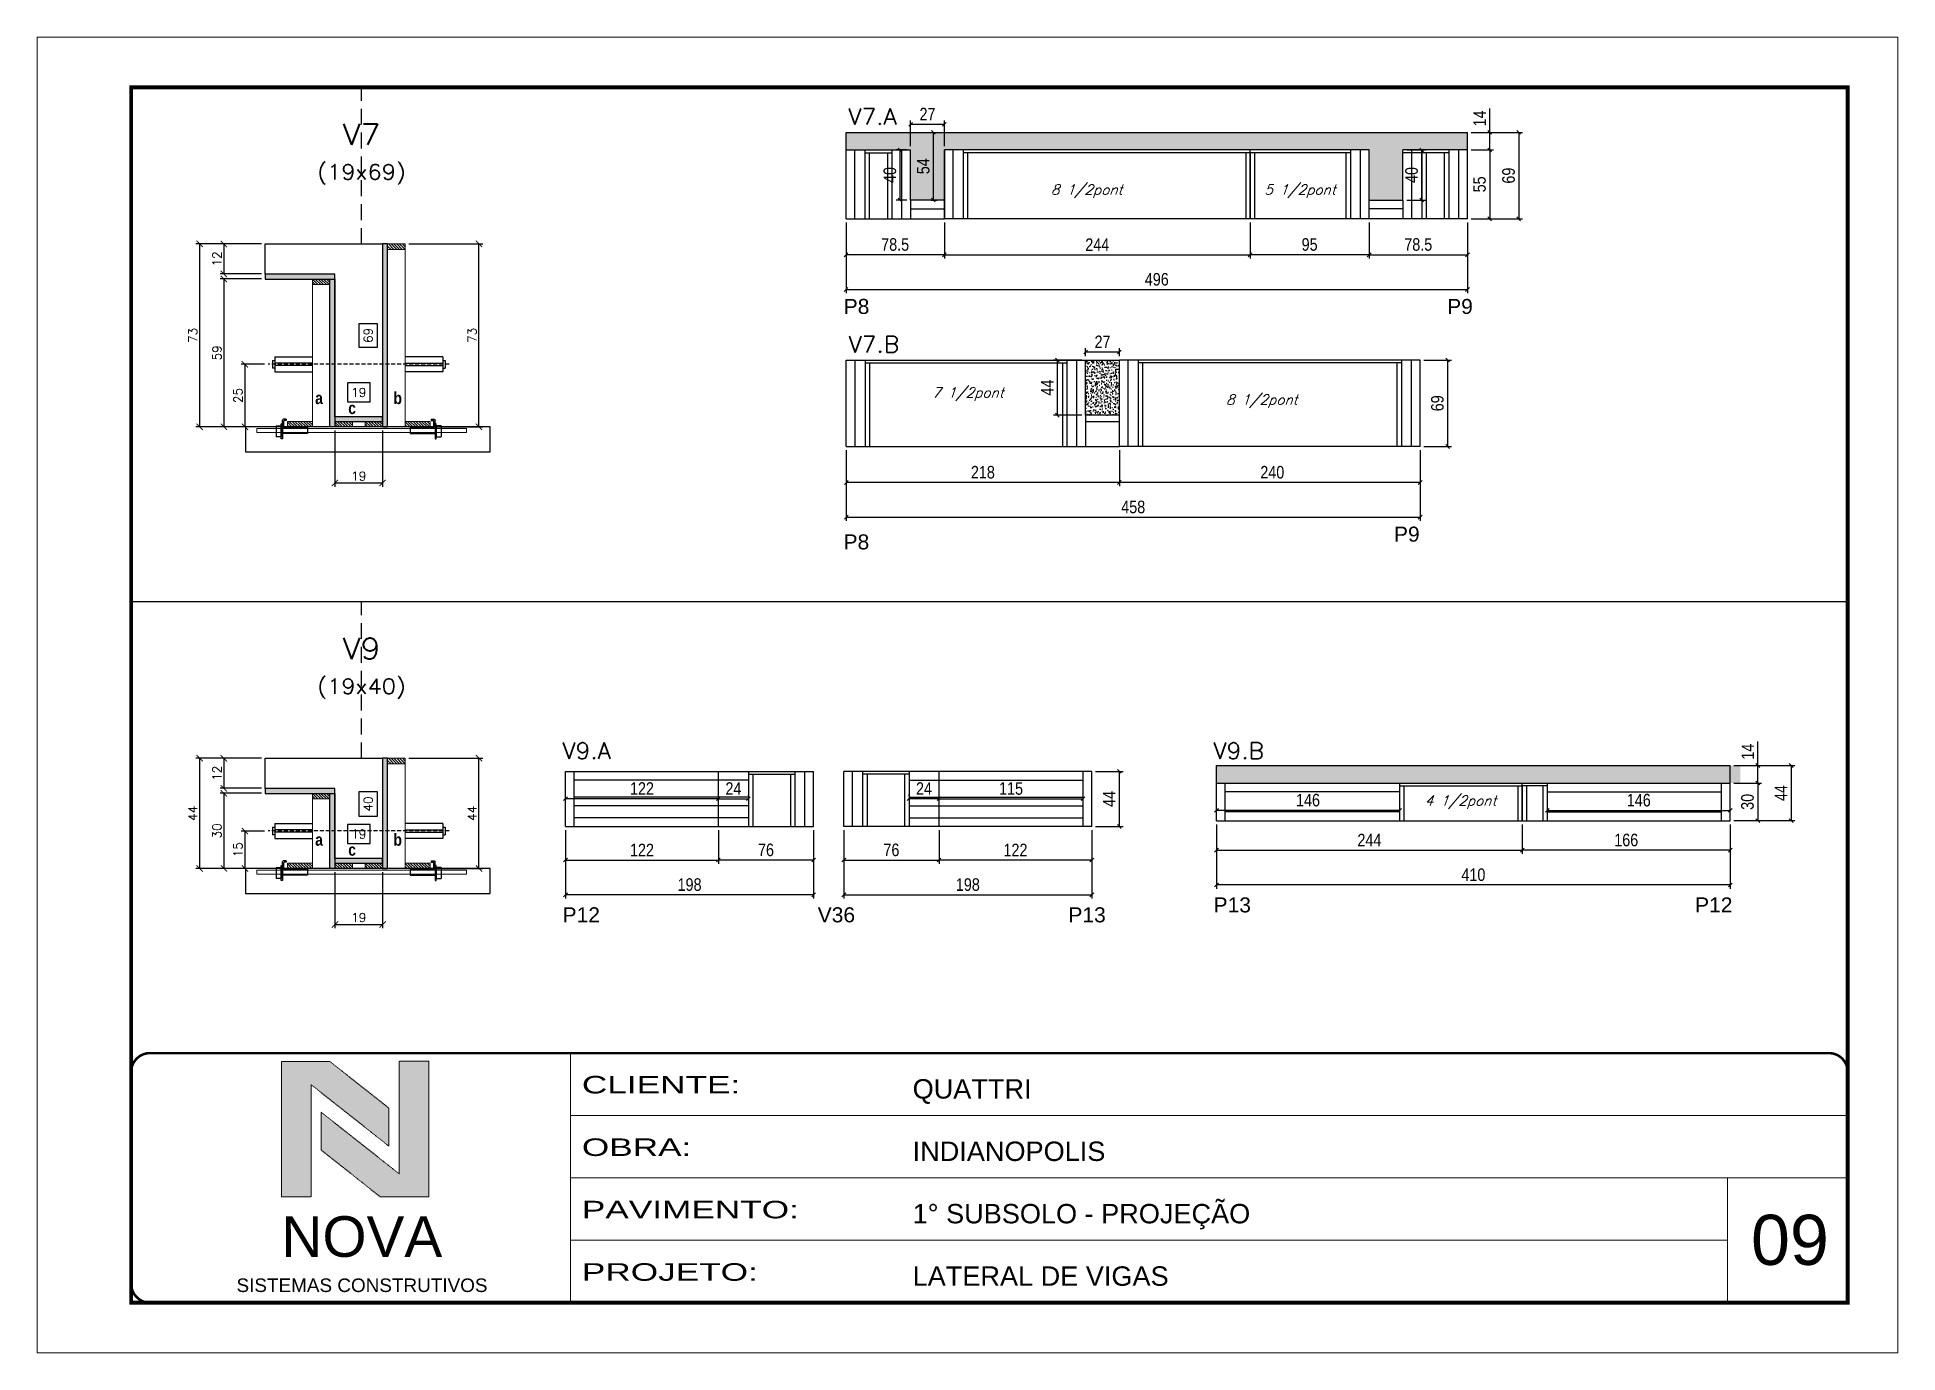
# Model space of a CAD drawing. Header units: millimetres. Extents: x 2921 to 9246, y 316 to 11751.
# Drawn here: x 2921 to 4406, y 7207 to 8257 of the extents above; entities that cross this region are included whole.
import ezdxf
from ezdxf.enums import TextEntityAlignment as Align

# ---------------------------------------------------------------- set-up
doc = ezdxf.new("R2010")
doc.units = ezdxf.units.MM
for name, pattern in [('CONTINUO', [0]), ('DASHED', [0.75, 0.5, -0.25]), ('HIDDEN', [9.525, 6.35, -3.175])]:
    doc.linetypes.add(name, pattern=pattern)
for name, color, linetype in [('1', 3, 'Continuous'), ('5', 5, 'Continuous'), ('8', 8, 'Continuous'), ('barrote', 251, 'Continuous'), ('COTA', 241, 'Continuous'), ('Cota Seção (2x)', 4, 'Continuous'), ('detalhes', 4, 'Continuous'), ('Hachura', 253, 'Continuous'), ('Painéis', 200, 'Continuous'), ('presilha', 1, 'Continuous'), ('SARR_2.2x7', 40, 'Continuous'), ('SARR_3.5x7', 81, 'Continuous'), ('SARR_EDITAR', 141, 'Continuous'), ('TENSOR', 3, 'Continuous'), ('texto', 7, 'Continuous'), ('Texto de Titulo', 7, 'Continuous'), ('Texto Qtd Sarr', 242, 'Continuous')]:
    doc.layers.add(name, color=color, linetype=linetype)
for name, color, linetype, lineweight in [('CARIMBO', 255, 'Continuous', 9), ('CARIMBO-LEGENDA', 75, 'Continuous', 15), ('CONCRETO', 251, 'Continuous', 25), ('Folhas', 255, 'Continuous', 9), ('Madeira', 126, 'Continuous', 18), ('SARRAFO DE PRESSAO', 251, 'DASHED', 9), ('SCO-___-LAJ', 2, 'Continuous', 0), ('Texto Seção', 7, 'Continuous', 15)]:
    doc.layers.add(name, color=color, linetype=linetype, lineweight=lineweight)
doc.styles.add('arial', font='arial.ttf')
doc.styles.add('COTA TECNICA', font='techl___.ttf', dxfattribs={"height": 10})
doc.styles.add('COTA TECNICA-50', font='techl___.ttf', dxfattribs={"height": 10})
doc.styles.add('REGUA-120', font='ROMANS.shx', dxfattribs={"height": 15})
doc.styles.add('Romans', font='romans.shx')
doc.styles.get("Standard").update_dxf_attribs({"font": 'arial.ttf'})
doc.styles.add('TECNICA', font='techb___.ttf', dxfattribs={"height": 10})
doc.styles.add('Tecnologia', font='')
doc.styles.get('Tecnologia').set_extended_font_data('Forgotten Futurist')
doc.dimstyles.new('COTA PAINEL-50', dxfattribs={"dimtxt": 10, "dimasz": 3, "dimexe": 3, "dimexo": 3, "dimgap": 3, "dimtad": 1, "dimdec": 1, "dimzin": 12, "dimdsep": 46, "dimtxsty": 'COTA TECNICA-50', "dimblk1": 'OBLIQUE', "dimblk2": 'OBLIQUE', "dimsah": 1, "dimcen": 0.9, "dimclrd": 4, "dimclre": 4, "dimclrt": 240, "dimadec": 1, "dimazin": 3, "dimtfac": 1, "dimtdec": 1, "dimtmove": 0, "dimatfit": 3, "dimfxl": 1, "dimtolj": 1, "dimtzin": 12, "dimarcsym": 0})
doc.dimstyles.new('Cota Seção (2x)', dxfattribs={"dimtxt": 7, "dimasz": 5, "dimexe": 3, "dimexo": 3, "dimgap": 2, "dimtad": 3, "dimdec": 1, "dimlfac": 0.5, "dimzin": 12, "dimdsep": 46, "dimtxsty": 'Romans', "dimblk": 'ARCHTICK', "dimcen": 0, "dimclrd": 4, "dimclre": 4, "dimclrt": 1, "dimadec": 1, "dimazin": 3, "dimtfac": 1, "dimtdec": 1, "dimtmove": 0, "dimatfit": 3, "dimldrblk": 'OBLIQUE', "dimfxl": 1, "dimtolj": 1, "dimtzin": 12, "dimarcsym": 0})
doc.dimstyles.new('Cota Seção interna', dxfattribs={"dimtxt": 7, "dimasz": 6, "dimexe": 0.18, "dimexo": 2, "dimgap": -4, "dimtad": 3, "dimdec": 1, "dimlfac": 0.5, "dimzin": 12, "dimdsep": 46, "dimtxsty": 'Romans', "dimblk": 'ARCHTICK', "dimcen": 0.09, "dimse1": 1, "dimse2": 1, "dimsd1": 1, "dimsd2": 1, "dimclrd": 180, "dimclre": 5, "dimclrt": 1, "dimadec": 0, "dimazin": 3, "dimtfac": 1, "dimtdec": 1, "dimtofl": 0, "dimtmove": 0, "dimatfit": 3, "dimldrblk": 'ARCHTICK', "dimfxl": 1, "dimtolj": 1, "dimtzin": 0, "dimarcsym": 0})
doc.dimstyles.new('PAINEL', dxfattribs={"dimtxt": 10, "dimasz": 3, "dimexe": 3, "dimexo": 3, "dimgap": 3, "dimtad": 1, "dimdec": 1, "dimzin": 12, "dimdsep": 46, "dimtxsty": 'COTA TECNICA', "dimblk1": 'OBLIQUE', "dimblk2": 'OBLIQUE', "dimsah": 1, "dimcen": 0.9, "dimclrd": 4, "dimclre": 4, "dimclrt": 240, "dimadec": 1, "dimazin": 3, "dimtfac": 1, "dimtdec": 1, "dimtmove": 0, "dimatfit": 3, "dimfxl": 1, "dimtolj": 1, "dimtzin": 12, "dimarcsym": 0})
pattern_1 = [(315, (26115.4195, -283.2688), (1.12253202, 1.12253202), [])]
pattern_2 = [(315, (26115.4195, -635.766), (1.12253202, 1.12253202), [])]

msp = doc.modelspace()

# ---------------------------------------------------------------- texts
at = {"layer": '5', "linetype": 'Continuous'}
for s, rotation, p in [('P8', 0.00004, (3564.81, 8036.5)), ('P9', 0.00004, (4046.46, 8036.5)), ('P8', 0.00004, (3564.7, 7848.58)), ('P9', 0.00004, (4004.01, 7854.77)), ('P12', 0.00004, (3340.45, 7550.93)), ('V36', 0.00004, (3544.06, 7550.93)), ('P13', 359.99996, (3744.16, 7550.93)), ('P13', 0.00004, (3860.03, 7558.83)), ('P12', 0.00004, (4244.36, 7558.83))]:
    msp.add_text(s, height=12, rotation=rotation, dxfattribs=at).set_placement(p)
at = {"layer": 'CARIMBO', "style": 'arial'}
msp.add_text('09', height=40, dxfattribs=at).set_placement((4288.99, 7277.52))
at = {"layer": 'detalhes', "style": 'TECNICA'}
for s, p in [('b', (3205.51, 7964.56)), ('a', (3142.97, 7964.58)), ('c', (3169.4, 7956.61)), ('a', (3142.97, 7612.08)), ('b', (3205.51, 7612.07)), ('c', (3169.4, 7604.11))]:
    msp.add_text(s, height=9.6, dxfattribs=at).set_placement(p)
at = {"layer": 'texto', "color": 2, "char_height": 8, "attachment_point": 5, "style": 'Romans'}
for s, insert in [('{\\Q19;\\C256;8 1/2pont}', (3758.77, 8134.43)), ('{\\Q19;\\C256;5 1/2pont}', (3928.96, 8134.43)), ('{\\Q19;\\C256;7 1/2pont}', (3663.94, 7972.49)), ('{\\Q19;\\C256;8 1/2pont}', (3898.5, 7966.8)), ('{\\Q19;\\C256;4 1/2pont}', (4057.17, 7646.77))]:
    msp.add_mtext(s, dxfattribs=dict(at, insert=insert))
at = {"layer": 'Texto Seção', "style": 'REGUA-120', "width": 1.05}
for s, p in [('V7.A', (3568.55, 8187.59)), ('V7.B', (3568.77, 8005.85)), ('V9.A', (3340.33, 7681.38)), ('V9.B', (3859.91, 7681.38))]:
    msp.add_text(s, height=13, dxfattribs=at).set_placement(p)

# ---------------------------------------------------------------- blocks, each defined once
blk = doc.blocks.new('A$C64660E27')
at = {"layer": 'COTA', "true_color": 0x1a1a1a}
h = blk.add_hatch(color=250, dxfattribs=at)
h.dxf.hatch_style = 1
h.paths.add_polyline_path([(185.4, -11.6), (142.4, -11.6), (142.4, -131.6), (168.8, -131.6), (168.8, -32.2), (237.7, -86.7), (237.7, -53)])
at = {"layer": 'COTA'}
h = blk.add_hatch(color=20, dxfattribs=at)
h.dxf.hatch_style = 1
h.paths.add_polyline_path([(273, -11.4), (246.6, -11.4), (246.6, -111.1), (177.7, -56.6), (177.7, -90.2), (230, -131.6), (273, -131.6)])
for p, q in [((142.4, -131.6), (142.4, -11.6)), ((142.4, -11.6), (185.4, -11.6)), ((185.4, -11.6), (237.7, -53)), ((273, -11.4), (246.6, -11.4)), ((246.6, -111.1), (246.6, -11.4)), ((273, -11.4), (273, -131.6)), ((168.8, -32.2), (237.7, -86.7)), ((168.8, -131.6), (168.8, -32.2)), ((246.6, -111.1), (177.7, -56.6)), ((177.7, -90.2), (177.7, -56.6)), ((237.7, -86.7), (237.7, -53)), ((230, -131.6), (177.7, -90.2)), ((142.4, -131.6), (168.8, -131.6)), ((273, -131.6), (230, -131.6))]:
    blk.add_line(p, q)
at = {"layer": 'CARIMBO-LEGENDA', "color": 7, "linetype": 'Continuous', "ltscale": 100, "style": 'arial'}
blk.add_text('NOVA', height=36, dxfattribs=at).set_placement((142.4, -184.8))
at = {"layer": 'CARIMBO-LEGENDA', "color": 7, "linetype": 'Continuous', "style": 'arial'}
blk.add_text('SISTEMAS CONSTRUTIVOS', height=12, dxfattribs=at).set_placement((102.5, -216))
blk = doc.blocks.new('9999999999')
at = {"color": 30, "linetype": 'CONTINUO'}
for p, q in [((98564.6, 34230.2), (98564.6, 34429.4)), ((98564.6, 34379.6), (99584, 34379.6)), ((98564.6, 34329.8), (99488, 34329.8)), ((99584, 34329.8), (99488, 34329.8)), ((99488, 34329.8), (99488, 34230.2)), ((98564.6, 34280), (99488, 34280))]:
    blk.add_line(p, q, dxfattribs=at)
at = {"color": 30, "linetype": 'CONTINUO', "const_width": 2}
blk.add_lwpolyline([(99584, 34230.2), (99584, 34414.4, 0.414214), (99569, 34429.4), (98229, 34429.4, 0.414214), (98214, 34414.4), (98214, 34245.2, 0.414214), (98229, 34230.2), (99584, 34230.2)], format="xyb", dxfattribs=at)
at = {"layer": 'Folhas'}
blk.add_lwpolyline([(98139, 34190.2), (99624, 34190.2), (99624, 35240.2), (98139, 35240.2)], close=True, dxfattribs=at)
at = {"layer": 'Folhas', "color": 30, "const_width": 3}
blk.add_lwpolyline([(98214, 34230.2), (99584, 34230.2), (99584, 35200.2), (98214, 35200.2)], close=True, dxfattribs=at)
at = {"xscale": 0.9, "yscale": 0.9, "zscale": 0.9}
blk.add_blockref('A$C64660E27', (98205.8, 34433.1), dxfattribs=at)
at = {"color": 7, "linetype": 'Continuous', "ltscale": 5, "style": 'arial'}
for s, height, p in [('QUATTRI', 15.48, (98837.7, 34393.1)), ('INDIANOPOLIS', 15.483, (98837.7, 34343.3)), ('1° SUBSOLO - PROJEÇÃO', 15.483, (98837.7, 34293.5)), ('LATERAL DE VIGAS', 15.483, (98837.7, 34243.7))]:
    blk.add_text(s, height=height, dxfattribs=at).set_placement(p)
at = {"layer": 'Folhas', "color": 7, "style": 'Tecnologia', "width": 1.5}
for s, p in [('CLIENTE:', (98573.7, 34397.2)), ('OBRA:', (98573.7, 34347.3)), ('PAVIMENTO:', (98573.7, 34297.5)), ('PROJETO:', (98573.7, 34247.7))]:
    blk.add_text(s, height=14, dxfattribs=at).set_placement(p)
blk = doc.blocks.new('titulo1')
at = {"layer": 'Defpoints', "color": 252, "linetype": 'HIDDEN', "ltscale": 2}
blk.add_line((0, 0), (0, 125), dxfattribs=at)
at = {"layer": 'Defpoints', "style": 'Romans', "oblique": 15}
blk.add_attdef('FOLHA', text='', height=10, dxfattribs=at).set_placement((0, 15.6), align=Align.MIDDLE_CENTER)
at = {"layer": 'Texto Qtd Sarr', "color": 3, "style": 'Romans', "oblique": 15}
for tag, height, p in [('TITULO', 17, (0, 71.4)), ('SEÇÃO', 12, (0, 41.5))]:
    blk.add_attdef(tag, text='', height=height, dxfattribs=at).set_placement(p, align=Align.MIDDLE_CENTER)
blk = doc.blocks.new('_ArchTick')
at = {"color": 0, "linetype": 'ByBlock', "const_width": 0.15}
blk.add_lwpolyline([(-0.5, -0.5), (0.5, 0.5)], dxfattribs=at)
blk = doc.blocks.new('*D9')
at = {"layer": 'COTA', "color": 4, "lineweight": -2, "transparency": 16777216}
for p, q in [((3100.2, 8092.4), (3047.8, 8092.4)), ((3050.8, 7946.4), (3050.8, 8092.4)), ((3122.2, 7946.4), (3047.8, 7946.4))]:
    blk.add_line(p, q, dxfattribs=at)
at = {"layer": 'Defpoints', "color": 0, "transparency": 16777216}
for p in [(3050.8, 8092.4), (3103.2, 8092.4), (3125.2, 7946.4)]:
    blk.add_point(p, dxfattribs=at)
at = {"layer": 'COTA', "color": 4, "lineweight": -2, "transparency": 16777216, "xscale": 5, "yscale": 5, "zscale": 5}
for p, rotation in [((3050.8, 8092.4), 90), ((3050.8, 7946.4), 270)]:
    blk.add_blockref('_ArchTick', p, dxfattribs=dict(at, rotation=rotation))
at = {"layer": 'COTA', "color": 1, "transparency": 16777216, "insert": (3045.3, 8019.4), "char_height": 7, "attachment_point": 5, "rotation": 90, "style": 'Romans'}
blk.add_mtext('\\A1;73', dxfattribs=at)
blk = doc.blocks.new('_Oblique')
at = {"layer": '1', "color": 0, "lineweight": -2}
blk.add_line((-0.5, -0.5), (0.5, 0.5), dxfattribs=at)
blk = doc.blocks.new('*D10')
at = {"layer": 'COTA', "color": 4, "lineweight": -2, "transparency": 16777216}
for p, q in [((3217.8, 8092.4), (3276.7, 8092.4)), ((3273.7, 7946.4), (3273.7, 8092.4)), ((3233.4, 7946.4), (3276.7, 7946.4))]:
    blk.add_line(p, q, dxfattribs=at)
at = {"layer": 'Defpoints', "color": 0, "transparency": 16777216}
for p in [(3214.8, 8092.4), (3273.7, 8092.4), (3230.4, 7946.4)]:
    blk.add_point(p, dxfattribs=at)
at = {"layer": 'COTA', "color": 4, "lineweight": -2, "transparency": 16777216, "xscale": 5, "yscale": 5, "zscale": 5}
for p, rotation in [((3273.7, 8092.4), 90), ((3273.7, 7946.4), 270)]:
    blk.add_blockref('_ArchTick', p, dxfattribs=dict(at, rotation=rotation))
at = {"layer": 'COTA', "color": 1, "transparency": 16777216, "insert": (3268.2, 8019.4), "char_height": 7, "attachment_point": 5, "rotation": 90, "style": 'Romans'}
blk.add_mtext('\\A1;73', dxfattribs=at)
blk = doc.blocks.new('*D11')
at = {"layer": 'Cota Seção (2x)', "color": 180, "lineweight": -2, "transparency": 16777216}
for p, q in [((3192.8, 8028.7), (3177.8, 8028.7)), ((3177.8, 8028.7), (3177.8, 8010)), ((3192.8, 8010), (3192.8, 8028.7)), ((3177.8, 8010), (3192.8, 8010))]:
    blk.add_line(p, q, dxfattribs=at)
at = {"layer": 'Defpoints', "color": 0, "transparency": 16777216}
for p in [(3196.8, 8092.4), (3207.8, 8092.4), (3207.8, 7954.4)]:
    blk.add_point(p, dxfattribs=at)
at = {"layer": 'Cota Seção (2x)', "color": 1, "transparency": 16777216, "insert": (3185.3, 8019.4), "char_height": 7, "attachment_point": 5, "rotation": 90, "style": 'Romans'}
blk.add_mtext('\\A1;69', dxfattribs=at)
blk = doc.blocks.new('*D12')
at = {"layer": 'COTA', "color": 4, "lineweight": -2, "transparency": 16777216}
for p, q in [((3100.2, 8092.4), (3067.1, 8092.4)), ((3070.1, 8092.4), (3070.1, 8068.4)), ((3100.2, 8068.4), (3067.1, 8068.4))]:
    blk.add_line(p, q, dxfattribs=at)
at = {"layer": 'Defpoints', "color": 0, "transparency": 16777216}
for p in [(3103.2, 8092.4), (3070.1, 8068.4), (3103.2, 8068.4)]:
    blk.add_point(p, dxfattribs=at)
at = {"layer": 'COTA', "color": 4, "lineweight": -2, "transparency": 16777216, "xscale": 5, "yscale": 5, "zscale": 5}
for p, rotation in [((3070.1, 8092.4), 90), ((3070.1, 8068.4), 270)]:
    blk.add_blockref('_ArchTick', p, dxfattribs=dict(at, rotation=rotation))
at = {"layer": 'COTA', "color": 1, "transparency": 16777216, "insert": (3064.6, 8080.4), "char_height": 7, "attachment_point": 5, "rotation": 90, "style": 'Romans'}
blk.add_mtext('\\A1;12', dxfattribs=at)
blk = doc.blocks.new('*D13')
at = {"layer": 'COTA', "color": 4, "lineweight": -2, "transparency": 16777216}
for p, q in [((3100.2, 8064.4), (3067.1, 8064.4)), ((3070.1, 8064.4), (3070.1, 7946.4)), ((3122.2, 7946.4), (3067.1, 7946.4))]:
    blk.add_line(p, q, dxfattribs=at)
at = {"layer": 'Defpoints', "color": 0, "transparency": 16777216}
for p in [(3103.2, 8064.4), (3070.1, 7946.4), (3125.2, 7946.4)]:
    blk.add_point(p, dxfattribs=at)
at = {"layer": 'COTA', "color": 4, "lineweight": -2, "transparency": 16777216, "xscale": 5, "yscale": 5, "zscale": 5}
for p, rotation in [((3070.1, 8064.4), 90), ((3070.1, 7946.4), 270)]:
    blk.add_blockref('_ArchTick', p, dxfattribs=dict(at, rotation=rotation))
at = {"layer": 'COTA', "color": 1, "transparency": 16777216, "insert": (3064.6, 8005.4), "char_height": 7, "attachment_point": 5, "rotation": 90, "style": 'Romans'}
blk.add_mtext('\\A1;59', dxfattribs=at)
blk = doc.blocks.new('PRESILHA METÁLICA 1')
at = {"layer": 'presilha'}
for p, q in [((0, 13), (6, 13)), ((0, 13), (0, 0)), ((6, 0), (0, 0)), ((6, 15.5), (7.5, 15.5)), ((6, -2.5), (6, 15.5)), ((6, 13), (6, 0)), ((7.5, 10.6), (7.5, 19.9)), ((7.5, 15.5), (7.5, -2.5)), ((37.5, 4.1), (7.5, 4.1)), ((12, 21), (8.6, 21)), ((9, 11.6), (9, 18.9)), ((12, 19.5), (9.6, 19.5)), ((37.5, 11), (9.6, 11)), ((12, 21), (12, 19.5)), ((37.5, 11), (37.5, 4.1)), ((7.5, -2.5), (6, -2.5))]:
    blk.add_line(p, q, dxfattribs=at)
for centre, radius, start, end in [((8.6, 19.9), 1.14, 90, 180), ((9.6, 18.9), 0.57, 90, 180), ((9.6, 11.6), 0.57, 180, 270)]:
    blk.add_arc(centre, radius, start, end, dxfattribs=at)
blk = doc.blocks.new('*D14')
at = {"layer": 'COTA', "color": 4, "lineweight": -2, "transparency": 16777216}
for p, q in [((3158.8, 7943.4), (3158.8, 7898.6)), ((3196.8, 7943.4), (3196.8, 7898.6)), ((3158.8, 7901.6), (3196.8, 7901.6))]:
    blk.add_line(p, q, dxfattribs=at)
at = {"layer": 'Defpoints', "color": 0, "transparency": 16777216}
for p in [(3158.8, 7946.4), (3196.8, 7946.4), (3196.8, 7901.6)]:
    blk.add_point(p, dxfattribs=at)
at = {"layer": 'COTA', "color": 4, "lineweight": -2, "transparency": 16777216, "xscale": 5, "yscale": 5, "zscale": 5, "rotation": 180}
blk.add_blockref('_ArchTick', (3158.8, 7901.6), dxfattribs=at)
at = {"layer": 'COTA', "color": 4, "lineweight": -2, "transparency": 16777216, "xscale": 5, "yscale": 5, "zscale": 5}
blk.add_blockref('_ArchTick', (3196.8, 7901.6), dxfattribs=at)
at = {"layer": 'COTA', "color": 1, "transparency": 16777216, "insert": (3177.8, 7907.1), "char_height": 7, "attachment_point": 5, "style": 'Romans'}
blk.add_mtext('\\A1;19', dxfattribs=at)
blk = doc.blocks.new('*D853')
at = {"layer": 'COTA', "color": 4, "lineweight": -2, "transparency": 16777216}
for p, q in [((3102.5, 7996.3), (3083.9, 7996.3)), ((3086.9, 7996.3), (3086.9, 7946.4)), ((3102.5, 7946.4), (3083.9, 7946.4))]:
    blk.add_line(p, q, dxfattribs=at)
at = {"layer": 'Defpoints', "color": 0, "transparency": 16777216}
for p in [(3105.5, 7996.3), (3086.9, 7946.4), (3105.5, 7946.4)]:
    blk.add_point(p, dxfattribs=at)
at = {"layer": 'COTA', "color": 4, "lineweight": -2, "transparency": 16777216, "xscale": 5, "yscale": 5, "zscale": 5}
for p, rotation in [((3086.9, 7996.3), 90), ((3086.9, 7946.4), 270)]:
    blk.add_blockref('_ArchTick', p, dxfattribs=dict(at, rotation=rotation))
at = {"layer": 'COTA', "color": 1, "transparency": 16777216, "insert": (3081.4, 7971.4), "char_height": 7, "attachment_point": 5, "rotation": 90, "style": 'Romans'}
blk.add_mtext('\\A1;25', dxfattribs=at)
blk = doc.blocks.new('*D15')
at = {"layer": 'Cota Seção (2x)', "color": 180, "lineweight": -2, "transparency": 16777216}
for p, q in [((3186.8, 7981.4), (3168.8, 7981.4)), ((3168.8, 7981.4), (3168.8, 7966.4)), ((3186.8, 7966.4), (3186.8, 7981.4)), ((3168.8, 7966.4), (3186.8, 7966.4))]:
    blk.add_line(p, q, dxfattribs=at)
at = {"layer": 'Defpoints', "color": 0, "transparency": 16777216}
for p in [(3196.8, 7962.4), (3158.8, 7946.4), (3196.8, 7946.4)]:
    blk.add_point(p, dxfattribs=at)
at = {"layer": 'Cota Seção (2x)', "color": 1, "transparency": 16777216, "insert": (3177.8, 7973.9), "char_height": 7, "attachment_point": 5, "style": 'Romans'}
blk.add_mtext('\\A1;19', dxfattribs=at)
blk = doc.blocks.new('*D16')
at = {"layer": 'COTA', "color": 4, "linetype": 'ByBlock', "lineweight": -2, "transparency": 16777216}
for p, q in [((3566.7, 8109.4), (3566.7, 8053)), ((4062.7, 8109.4), (4062.7, 8053)), ((3566.7, 8056), (4062.7, 8056))]:
    blk.add_line(p, q, dxfattribs=at)
at = {"layer": 'Defpoints', "color": 0, "linetype": 'ByBlock', "transparency": 16777216}
for p in [(3566.7, 8112.4), (4062.7, 8112.4), (4062.7, 8056)]:
    blk.add_point(p, dxfattribs=at)
at = {"layer": 'COTA', "color": 4, "linetype": 'ByBlock', "lineweight": -2, "transparency": 16777216, "xscale": 3, "yscale": 3, "zscale": 3, "rotation": 180}
blk.add_blockref('_Oblique', (3566.7, 8056), dxfattribs=at)
at = {"layer": 'COTA', "color": 4, "linetype": 'ByBlock', "lineweight": -2, "transparency": 16777216, "xscale": 3, "yscale": 3, "zscale": 3}
blk.add_blockref('_Oblique', (4062.7, 8056), dxfattribs=at)
at = {"layer": 'COTA', "color": 240, "linetype": 'ByBlock', "transparency": 16777216, "insert": (3814.7, 8064.1), "char_height": 10, "attachment_point": 5, "style": 'COTA TECNICA'}
blk.add_mtext('\\A1;496', dxfattribs=at)
blk = doc.blocks.new('*D854')
at = {"layer": 'COTA', "color": 4, "lineweight": -2, "transparency": 16777216}
for p, q in [((3889.2, 8109.4), (3889.2, 8080.7)), ((3984.2, 8109.4), (3984.2, 8080.7)), ((3984.2, 8083.7), (3889.2, 8083.7))]:
    blk.add_line(p, q, dxfattribs=at)
at = {"layer": 'Defpoints', "color": 0, "transparency": 16777216}
for p in [(3889.2, 8112.4), (3984.2, 8112.4), (3889.2, 8083.7)]:
    blk.add_point(p, dxfattribs=at)
at = {"layer": 'COTA', "color": 4, "lineweight": -2, "transparency": 16777216, "xscale": 3, "yscale": 3, "zscale": 3, "rotation": 180}
blk.add_blockref('_Oblique', (3889.2, 8083.7), dxfattribs=at)
at = {"layer": 'COTA', "color": 4, "lineweight": -2, "transparency": 16777216, "xscale": 3, "yscale": 3, "zscale": 3}
blk.add_blockref('_Oblique', (3984.2, 8083.7), dxfattribs=at)
at = {"layer": 'COTA', "color": 240, "transparency": 16777216, "insert": (3936.7, 8091.9), "char_height": 10, "attachment_point": 5, "style": 'COTA TECNICA'}
blk.add_mtext('\\A1;95 ', dxfattribs=at)
blk = doc.blocks.new('*D17')
at = {"layer": 'COTA', "color": 4, "lineweight": -2, "transparency": 16777216}
for p, q in [((3566.7, 8109.4), (3566.7, 8080.7)), ((3645.2, 8109.4), (3645.2, 8080.7)), ((3645.2, 8083.7), (3566.7, 8083.7))]:
    blk.add_line(p, q, dxfattribs=at)
at = {"layer": 'Defpoints', "color": 0, "transparency": 16777216}
for p in [(3566.7, 8112.4), (3645.2, 8112.4), (3566.7, 8083.7)]:
    blk.add_point(p, dxfattribs=at)
at = {"layer": 'COTA', "color": 4, "lineweight": -2, "transparency": 16777216, "xscale": 3, "yscale": 3, "zscale": 3, "rotation": 180}
blk.add_blockref('_Oblique', (3566.7, 8083.7), dxfattribs=at)
at = {"layer": 'COTA', "color": 4, "lineweight": -2, "transparency": 16777216, "xscale": 3, "yscale": 3, "zscale": 3}
blk.add_blockref('_Oblique', (3645.2, 8083.7), dxfattribs=at)
at = {"layer": 'COTA', "color": 240, "transparency": 16777216, "insert": (3605.9, 8091.9), "char_height": 10, "attachment_point": 5, "style": 'COTA TECNICA'}
blk.add_mtext('\\A1;78.5', dxfattribs=at)
blk = doc.blocks.new('*D855')
at = {"layer": 'COTA', "color": 4, "lineweight": -2, "transparency": 16777216}
for p, q in [((3615.2, 8167.4), (3606.8, 8167.4)), ((3609.8, 8127.4), (3609.8, 8167.4)), ((3615.2, 8127.4), (3606.8, 8127.4))]:
    blk.add_line(p, q, dxfattribs=at)
at = {"layer": 'Defpoints', "color": 0, "transparency": 16777216}
for p in [(3609.8, 8167.4), (3618.2, 8167.4), (3618.2, 8127.4)]:
    blk.add_point(p, dxfattribs=at)
at = {"layer": 'COTA', "color": 4, "lineweight": -2, "transparency": 16777216, "xscale": 3, "yscale": 3, "zscale": 3}
for p, rotation in [((3609.8, 8167.4), 90), ((3609.8, 8127.4), 270)]:
    blk.add_blockref('_Oblique', p, dxfattribs=dict(at, rotation=rotation))
at = {"layer": 'COTA', "color": 240, "transparency": 16777216, "insert": (3601.7, 8147.4), "char_height": 10, "attachment_point": 5, "rotation": 90, "style": 'COTA TECNICA'}
blk.add_mtext('\\A1;40', dxfattribs=at)
blk = doc.blocks.new('*D856')
at = {"layer": 'COTA', "color": 4, "lineweight": -2, "transparency": 16777216}
for p, q in [((3618.2, 8170.4), (3618.2, 8190.9)), ((3618.2, 8187.9), (3645.2, 8187.9)), ((3645.2, 8170.4), (3645.2, 8190.9))]:
    blk.add_line(p, q, dxfattribs=at)
at = {"layer": 'Defpoints', "color": 0, "transparency": 16777216}
for p in [(3645.2, 8187.9), (3618.2, 8167.4), (3645.2, 8167.4)]:
    blk.add_point(p, dxfattribs=at)
at = {"layer": 'COTA', "color": 4, "lineweight": -2, "transparency": 16777216, "xscale": 3, "yscale": 3, "zscale": 3, "rotation": 180}
blk.add_blockref('_Oblique', (3618.2, 8187.9), dxfattribs=at)
at = {"layer": 'COTA', "color": 4, "lineweight": -2, "transparency": 16777216, "xscale": 3, "yscale": 3, "zscale": 3}
blk.add_blockref('_Oblique', (3645.2, 8187.9), dxfattribs=at)
at = {"layer": 'COTA', "color": 240, "transparency": 16777216, "insert": (3631.7, 8196), "char_height": 10, "attachment_point": 5, "style": 'COTA TECNICA'}
blk.add_mtext('\\A1;27', dxfattribs=at)
blk = doc.blocks.new('*D18')
at = {"layer": 'COTA', "color": 4, "lineweight": -2, "transparency": 16777216}
for p, q in [((4065.7, 8181.4), (4106.6, 8181.4)), ((4103.6, 8181.4), (4103.6, 8112.4)), ((4065.7, 8112.4), (4106.6, 8112.4))]:
    blk.add_line(p, q, dxfattribs=at)
at = {"layer": 'Defpoints', "color": 0, "transparency": 16777216}
for p in [(4062.7, 8181.4), (4062.7, 8112.4), (4103.6, 8112.4)]:
    blk.add_point(p, dxfattribs=at)
at = {"layer": 'COTA', "color": 4, "lineweight": -2, "transparency": 16777216, "xscale": 3, "yscale": 3, "zscale": 3}
for p, rotation in [((4103.6, 8181.4), 90), ((4103.6, 8112.4), 270)]:
    blk.add_blockref('_Oblique', p, dxfattribs=dict(at, rotation=rotation))
at = {"layer": 'COTA', "color": 240, "transparency": 16777216, "insert": (4095.5, 8146.9), "char_height": 10, "attachment_point": 5, "rotation": 90, "style": 'COTA TECNICA-50'}
blk.add_mtext('\\A1;69', dxfattribs=at)
blk = doc.blocks.new('*D857')
at = {"layer": 'COTA', "color": 4, "lineweight": -2, "transparency": 16777216}
for p, q in [((4014.2, 8167.4), (4029.2, 8167.4)), ((4026.2, 8127.4), (4026.2, 8167.4)), ((4014.2, 8127.4), (4029.2, 8127.4))]:
    blk.add_line(p, q, dxfattribs=at)
at = {"layer": 'Defpoints', "color": 0, "transparency": 16777216}
for p in [(4011.2, 8167.4), (4026.2, 8167.4), (4011.2, 8127.4)]:
    blk.add_point(p, dxfattribs=at)
at = {"layer": 'COTA', "color": 4, "lineweight": -2, "transparency": 16777216, "xscale": 3, "yscale": 3, "zscale": 3}
for p, rotation in [((4026.2, 8167.4), 90), ((4026.2, 8127.4), 270)]:
    blk.add_blockref('_Oblique', p, dxfattribs=dict(at, rotation=rotation))
at = {"layer": 'COTA', "color": 240, "transparency": 16777216, "insert": (4018.1, 8147.4), "char_height": 10, "attachment_point": 5, "rotation": 90, "style": 'COTA TECNICA'}
blk.add_mtext('\\A1;40', dxfattribs=at)
blk = doc.blocks.new('*D19')
at = {"layer": 'COTA', "color": 4, "lineweight": -2, "transparency": 16777216}
for p, q in [((3984.2, 8109.4), (3984.2, 8080.7)), ((4062.7, 8109.4), (4062.7, 8080.7)), ((3984.2, 8083.7), (4062.7, 8083.7))]:
    blk.add_line(p, q, dxfattribs=at)
at = {"layer": 'Defpoints', "color": 0, "transparency": 16777216}
for p in [(3984.2, 8112.4), (4062.7, 8112.4), (4062.7, 8083.7)]:
    blk.add_point(p, dxfattribs=at)
at = {"layer": 'COTA', "color": 4, "lineweight": -2, "transparency": 16777216, "xscale": 3, "yscale": 3, "zscale": 3, "rotation": 180}
blk.add_blockref('_Oblique', (3984.2, 8083.7), dxfattribs=at)
at = {"layer": 'COTA', "color": 4, "lineweight": -2, "transparency": 16777216, "xscale": 3, "yscale": 3, "zscale": 3}
blk.add_blockref('_Oblique', (4062.7, 8083.7), dxfattribs=at)
at = {"layer": 'COTA', "color": 240, "transparency": 16777216, "insert": (4023.4, 8091.9), "char_height": 10, "attachment_point": 5, "style": 'COTA TECNICA'}
blk.add_mtext('\\A1;78.5', dxfattribs=at)
blk = doc.blocks.new('*D858')
at = {"layer": 'Defpoints', "color": 0, "transparency": 16777216}
for p in [(4062.7, 8181.4), (4080.4, 8181.4), (4062.7, 8167.4)]:
    blk.add_point(p, dxfattribs=at)
at = {"layer": 'Painéis', "color": 4, "lineweight": -2, "transparency": 16777216}
for p, q in [((4080.4, 8181.4), (4080.4, 8200.5)), ((4065.7, 8181.4), (4083.4, 8181.4)), ((4080.4, 8167.4), (4080.4, 8181.4)), ((4065.7, 8167.4), (4083.4, 8167.4))]:
    blk.add_line(p, q, dxfattribs=at)
at = {"layer": 'Painéis', "color": 4, "lineweight": -2, "transparency": 16777216, "xscale": 3, "yscale": 3, "zscale": 3}
for p, rotation in [((4080.4, 8181.4), 90), ((4080.4, 8167.4), 270)]:
    blk.add_blockref('_Oblique', p, dxfattribs=dict(at, rotation=rotation))
at = {"layer": 'Painéis', "color": 240, "lineweight": 5, "transparency": 16777216, "insert": (4072.4, 8192.5), "char_height": 10, "attachment_point": 5, "rotation": 90, "style": 'COTA TECNICA'}
blk.add_mtext('\\A1;14', dxfattribs=at)
blk = doc.blocks.new('*D859')
at = {"layer": 'Defpoints', "color": 0, "transparency": 16777216}
for p in [(4062.7, 8167.4), (4062.7, 8112.4), (4080.4, 8112.4)]:
    blk.add_point(p, dxfattribs=at)
at = {"layer": 'Painéis', "color": 4, "lineweight": -2, "transparency": 16777216}
for p, q in [((4065.7, 8167.4), (4083.4, 8167.4)), ((4080.4, 8167.4), (4080.4, 8112.4)), ((4065.7, 8112.4), (4083.4, 8112.4))]:
    blk.add_line(p, q, dxfattribs=at)
at = {"layer": 'Painéis', "color": 4, "lineweight": -2, "transparency": 16777216, "xscale": 3, "yscale": 3, "zscale": 3}
for p, rotation in [((4080.4, 8167.4), 90), ((4080.4, 8112.4), 270)]:
    blk.add_blockref('_Oblique', p, dxfattribs=dict(at, rotation=rotation))
at = {"layer": 'Painéis', "color": 240, "lineweight": 5, "transparency": 16777216, "insert": (4072.3, 8139.9), "char_height": 10, "attachment_point": 5, "rotation": 90, "style": 'COTA TECNICA'}
blk.add_mtext('\\A1;55', dxfattribs=at)
blk = doc.blocks.new('*D860')
at = {"layer": 'Defpoints', "color": 0, "transparency": 16777216}
for p in [(3645.2, 8112.4), (3889.2, 8112.4), (3889.2, 8083.7)]:
    blk.add_point(p, dxfattribs=at)
at = {"layer": 'Painéis', "color": 4, "lineweight": -2, "transparency": 16777216}
for p, q in [((3645.2, 8109.4), (3645.2, 8080.7)), ((3889.2, 8109.4), (3889.2, 8080.7)), ((3645.2, 8083.7), (3889.2, 8083.7))]:
    blk.add_line(p, q, dxfattribs=at)
at = {"layer": 'Painéis', "color": 4, "lineweight": -2, "transparency": 16777216, "xscale": 3, "yscale": 3, "zscale": 3, "rotation": 180}
blk.add_blockref('_Oblique', (3645.2, 8083.7), dxfattribs=at)
at = {"layer": 'Painéis', "color": 4, "lineweight": -2, "transparency": 16777216, "xscale": 3, "yscale": 3, "zscale": 3}
blk.add_blockref('_Oblique', (3889.2, 8083.7), dxfattribs=at)
at = {"layer": 'Painéis', "color": 240, "lineweight": 5, "transparency": 16777216, "insert": (3767.2, 8091.8), "char_height": 10, "attachment_point": 5, "style": 'COTA TECNICA'}
blk.add_mtext('\\A1;244', dxfattribs=at)
blk = doc.blocks.new('*D20')
at = {"layer": 'COTA', "color": 4, "linetype": 'ByBlock', "lineweight": -2, "transparency": 16777216}
for p, q in [((3566.9, 7927.7), (3566.9, 7871.3)), ((4024.9, 7927.7), (4024.9, 7871.3)), ((3566.9, 7874.3), (4024.9, 7874.3))]:
    blk.add_line(p, q, dxfattribs=at)
at = {"layer": 'Defpoints', "color": 0, "linetype": 'ByBlock', "transparency": 16777216}
for p in [(3566.9, 7930.7), (4024.9, 7930.7), (4024.9, 7874.3)]:
    blk.add_point(p, dxfattribs=at)
at = {"layer": 'COTA', "color": 4, "linetype": 'ByBlock', "lineweight": -2, "transparency": 16777216, "xscale": 3, "yscale": 3, "zscale": 3, "rotation": 180}
blk.add_blockref('_Oblique', (3566.9, 7874.3), dxfattribs=at)
at = {"layer": 'COTA', "color": 4, "linetype": 'ByBlock', "lineweight": -2, "transparency": 16777216, "xscale": 3, "yscale": 3, "zscale": 3}
blk.add_blockref('_Oblique', (4024.9, 7874.3), dxfattribs=at)
at = {"layer": 'COTA', "color": 240, "linetype": 'ByBlock', "transparency": 16777216, "insert": (3795.9, 7882.4), "char_height": 10, "attachment_point": 5, "style": 'COTA TECNICA'}
blk.add_mtext('\\A1;458', dxfattribs=at)
blk = doc.blocks.new('*D861')
at = {"layer": 'COTA', "color": 4, "lineweight": -2, "transparency": 16777216}
for p, q in [((3784.9, 7927.7), (3784.9, 7899)), ((4024.9, 7927.7), (4024.9, 7899)), ((4024.9, 7902), (3784.9, 7902))]:
    blk.add_line(p, q, dxfattribs=at)
at = {"layer": 'Defpoints', "color": 0, "transparency": 16777216}
for p in [(3784.9, 7930.7), (4024.9, 7930.7), (3784.9, 7902)]:
    blk.add_point(p, dxfattribs=at)
at = {"layer": 'COTA', "color": 4, "lineweight": -2, "transparency": 16777216, "xscale": 3, "yscale": 3, "zscale": 3, "rotation": 180}
blk.add_blockref('_Oblique', (3784.9, 7902), dxfattribs=at)
at = {"layer": 'COTA', "color": 4, "lineweight": -2, "transparency": 16777216, "xscale": 3, "yscale": 3, "zscale": 3}
blk.add_blockref('_Oblique', (4024.9, 7902), dxfattribs=at)
at = {"layer": 'COTA', "color": 240, "transparency": 16777216, "insert": (3906.9, 7910.1), "char_height": 10, "attachment_point": 5, "style": 'COTA TECNICA'}
blk.add_mtext('\\A1;240 ', dxfattribs=at)
blk = doc.blocks.new('*D21')
at = {"layer": 'COTA', "color": 4, "lineweight": -2, "transparency": 16777216}
for p, q in [((3566.9, 7927.7), (3566.9, 7899)), ((3784.9, 7927.7), (3784.9, 7899)), ((3784.9, 7902), (3566.9, 7902))]:
    blk.add_line(p, q, dxfattribs=at)
at = {"layer": 'Defpoints', "color": 0, "transparency": 16777216}
for p in [(3566.9, 7930.7), (3784.9, 7930.7), (3566.9, 7902)]:
    blk.add_point(p, dxfattribs=at)
at = {"layer": 'COTA', "color": 4, "lineweight": -2, "transparency": 16777216, "xscale": 3, "yscale": 3, "zscale": 3, "rotation": 180}
blk.add_blockref('_Oblique', (3566.9, 7902), dxfattribs=at)
at = {"layer": 'COTA', "color": 4, "lineweight": -2, "transparency": 16777216, "xscale": 3, "yscale": 3, "zscale": 3}
blk.add_blockref('_Oblique', (3784.9, 7902), dxfattribs=at)
at = {"layer": 'COTA', "color": 240, "transparency": 16777216, "insert": (3675.9, 7910.1), "char_height": 10, "attachment_point": 5, "style": 'COTA TECNICA'}
blk.add_mtext('\\A1;218', dxfattribs=at)
blk = doc.blocks.new('*D862')
at = {"layer": 'COTA', "color": 4, "lineweight": -2, "transparency": 16777216}
for p, q in [((3754.9, 7999.7), (3732.4, 7999.7)), ((3735.4, 7955.7), (3735.4, 7999.7)), ((3754.9, 7955.7), (3732.4, 7955.7))]:
    blk.add_line(p, q, dxfattribs=at)
at = {"layer": 'Defpoints', "color": 0, "transparency": 16777216}
for p in [(3735.4, 7999.7), (3757.9, 7999.7), (3757.9, 7955.7)]:
    blk.add_point(p, dxfattribs=at)
at = {"layer": 'COTA', "color": 4, "lineweight": -2, "transparency": 16777216, "xscale": 3, "yscale": 3, "zscale": 3}
for p, rotation in [((3735.4, 7999.7), 90), ((3735.4, 7955.7), 270)]:
    blk.add_blockref('_Oblique', p, dxfattribs=dict(at, rotation=rotation))
at = {"layer": 'COTA', "color": 240, "transparency": 16777216, "insert": (3727.3, 7977.7), "char_height": 10, "attachment_point": 5, "rotation": 90, "style": 'COTA TECNICA'}
blk.add_mtext('\\A1;44', dxfattribs=at)
blk = doc.blocks.new('*D863')
at = {"layer": 'COTA', "color": 4, "lineweight": -2, "transparency": 16777216}
for p, q in [((3757.9, 8002.7), (3757.9, 8009.2)), ((3757.9, 8006.2), (3784.9, 8006.2)), ((3784.9, 8002.7), (3784.9, 8009.2))]:
    blk.add_line(p, q, dxfattribs=at)
at = {"layer": 'Defpoints', "color": 0, "transparency": 16777216}
for p in [(3784.9, 8006.2), (3757.9, 7999.7), (3784.9, 7999.7)]:
    blk.add_point(p, dxfattribs=at)
at = {"layer": 'COTA', "color": 4, "lineweight": -2, "transparency": 16777216, "xscale": 3, "yscale": 3, "zscale": 3, "rotation": 180}
blk.add_blockref('_Oblique', (3757.9, 8006.2), dxfattribs=at)
at = {"layer": 'COTA', "color": 4, "lineweight": -2, "transparency": 16777216, "xscale": 3, "yscale": 3, "zscale": 3}
blk.add_blockref('_Oblique', (3784.9, 8006.2), dxfattribs=at)
at = {"layer": 'COTA', "color": 240, "transparency": 16777216, "insert": (3771.4, 8014.2), "char_height": 10, "attachment_point": 5, "style": 'COTA TECNICA'}
blk.add_mtext('\\A1;27', dxfattribs=at)
blk = doc.blocks.new('*D22')
at = {"layer": 'COTA', "color": 4, "lineweight": -2, "transparency": 16777216}
for p, q in [((4027.9, 7999.7), (4049.8, 7999.7)), ((4046.8, 7999.7), (4046.8, 7930.7)), ((4027.9, 7930.7), (4049.8, 7930.7))]:
    blk.add_line(p, q, dxfattribs=at)
at = {"layer": 'Defpoints', "color": 0, "transparency": 16777216}
for p in [(4024.9, 7999.7), (4024.9, 7930.7), (4046.8, 7930.7)]:
    blk.add_point(p, dxfattribs=at)
at = {"layer": 'COTA', "color": 4, "lineweight": -2, "transparency": 16777216, "xscale": 3, "yscale": 3, "zscale": 3}
for p, rotation in [((4046.8, 7999.7), 90), ((4046.8, 7930.7), 270)]:
    blk.add_blockref('_Oblique', p, dxfattribs=dict(at, rotation=rotation))
at = {"layer": 'COTA', "color": 240, "transparency": 16777216, "insert": (4038.7, 7965.2), "char_height": 10, "attachment_point": 5, "rotation": 90, "style": 'COTA TECNICA-50'}
blk.add_mtext('\\A1;69', dxfattribs=at)
blk = doc.blocks.new('*D68')
at = {"layer": 'COTA', "color": 4, "lineweight": -2, "transparency": 16777216}
for p, q in [((3100.2, 7681.9), (3047.8, 7681.9)), ((3050.8, 7593.9), (3050.8, 7681.9)), ((3122.2, 7593.9), (3047.8, 7593.9))]:
    blk.add_line(p, q, dxfattribs=at)
at = {"layer": 'Defpoints', "color": 0, "transparency": 16777216}
for p in [(3050.8, 7681.9), (3103.2, 7681.9), (3125.2, 7593.9)]:
    blk.add_point(p, dxfattribs=at)
at = {"layer": 'COTA', "color": 4, "lineweight": -2, "transparency": 16777216, "xscale": 5, "yscale": 5, "zscale": 5}
for p, rotation in [((3050.8, 7681.9), 90), ((3050.8, 7593.9), 270)]:
    blk.add_blockref('_ArchTick', p, dxfattribs=dict(at, rotation=rotation))
at = {"layer": 'COTA', "color": 1, "transparency": 16777216, "insert": (3045.3, 7637.9), "char_height": 7, "attachment_point": 5, "rotation": 90, "style": 'Romans'}
blk.add_mtext('\\A1;44', dxfattribs=at)
blk = doc.blocks.new('*D69')
at = {"layer": 'COTA', "color": 4, "lineweight": -2, "transparency": 16777216}
for p, q in [((3217.8, 7681.9), (3276.7, 7681.9)), ((3273.7, 7593.9), (3273.7, 7681.9)), ((3233.4, 7593.9), (3276.7, 7593.9))]:
    blk.add_line(p, q, dxfattribs=at)
at = {"layer": 'Defpoints', "color": 0, "transparency": 16777216}
for p in [(3214.8, 7681.9), (3273.7, 7681.9), (3230.4, 7593.9)]:
    blk.add_point(p, dxfattribs=at)
at = {"layer": 'COTA', "color": 4, "lineweight": -2, "transparency": 16777216, "xscale": 5, "yscale": 5, "zscale": 5}
for p, rotation in [((3273.7, 7681.9), 90), ((3273.7, 7593.9), 270)]:
    blk.add_blockref('_ArchTick', p, dxfattribs=dict(at, rotation=rotation))
at = {"layer": 'COTA', "color": 1, "transparency": 16777216, "insert": (3268.2, 7637.9), "char_height": 7, "attachment_point": 5, "rotation": 90, "style": 'Romans'}
blk.add_mtext('\\A1;44', dxfattribs=at)
blk = doc.blocks.new('*D70')
at = {"layer": 'Cota Seção (2x)', "color": 180, "lineweight": -2, "transparency": 16777216}
for p, q in [((3192.8, 7655), (3177.8, 7655)), ((3177.8, 7655), (3177.8, 7635.7)), ((3192.8, 7635.7), (3192.8, 7655)), ((3177.8, 7635.7), (3192.8, 7635.7))]:
    blk.add_line(p, q, dxfattribs=at)
at = {"layer": 'Defpoints', "color": 0, "transparency": 16777216}
for p in [(3196.8, 7681.9), (3207.8, 7681.9), (3207.8, 7601.9)]:
    blk.add_point(p, dxfattribs=at)
at = {"layer": 'Cota Seção (2x)', "color": 1, "transparency": 16777216, "insert": (3185.3, 7645.4), "char_height": 7, "attachment_point": 5, "rotation": 90, "style": 'Romans'}
blk.add_mtext('\\A1;40', dxfattribs=at)
blk = doc.blocks.new('*D71')
at = {"layer": 'COTA', "color": 4, "lineweight": -2, "transparency": 16777216}
for p, q in [((3100.2, 7681.9), (3067.1, 7681.9)), ((3070.1, 7681.9), (3070.1, 7657.9)), ((3100.2, 7657.9), (3067.1, 7657.9))]:
    blk.add_line(p, q, dxfattribs=at)
at = {"layer": 'Defpoints', "color": 0, "transparency": 16777216}
for p in [(3103.2, 7681.9), (3070.1, 7657.9), (3103.2, 7657.9)]:
    blk.add_point(p, dxfattribs=at)
at = {"layer": 'COTA', "color": 4, "lineweight": -2, "transparency": 16777216, "xscale": 5, "yscale": 5, "zscale": 5}
for p, rotation in [((3070.1, 7681.9), 90), ((3070.1, 7657.9), 270)]:
    blk.add_blockref('_ArchTick', p, dxfattribs=dict(at, rotation=rotation))
at = {"layer": 'COTA', "color": 1, "transparency": 16777216, "insert": (3064.6, 7669.9), "char_height": 7, "attachment_point": 5, "rotation": 90, "style": 'Romans'}
blk.add_mtext('\\A1;12', dxfattribs=at)
blk = doc.blocks.new('*D72')
at = {"layer": 'COTA', "color": 4, "lineweight": -2, "transparency": 16777216}
for p, q in [((3100.2, 7653.9), (3067.1, 7653.9)), ((3070.1, 7653.9), (3070.1, 7593.9)), ((3122.2, 7593.9), (3067.1, 7593.9))]:
    blk.add_line(p, q, dxfattribs=at)
at = {"layer": 'Defpoints', "color": 0, "transparency": 16777216}
for p in [(3103.2, 7653.9), (3070.1, 7593.9), (3125.2, 7593.9)]:
    blk.add_point(p, dxfattribs=at)
at = {"layer": 'COTA', "color": 4, "lineweight": -2, "transparency": 16777216, "xscale": 5, "yscale": 5, "zscale": 5}
for p, rotation in [((3070.1, 7653.9), 90), ((3070.1, 7593.9), 270)]:
    blk.add_blockref('_ArchTick', p, dxfattribs=dict(at, rotation=rotation))
at = {"layer": 'COTA', "color": 1, "transparency": 16777216, "insert": (3064.6, 7623.9), "char_height": 7, "attachment_point": 5, "rotation": 90, "style": 'Romans'}
blk.add_mtext('\\A1;30', dxfattribs=at)
blk = doc.blocks.new('*D73')
at = {"layer": 'COTA', "color": 4, "lineweight": -2, "transparency": 16777216}
for p, q in [((3158.8, 7590.9), (3158.8, 7546.2)), ((3196.8, 7590.9), (3196.8, 7546.2)), ((3158.8, 7549.2), (3196.8, 7549.2))]:
    blk.add_line(p, q, dxfattribs=at)
at = {"layer": 'Defpoints', "color": 0, "transparency": 16777216}
for p in [(3158.8, 7593.9), (3196.8, 7593.9), (3196.8, 7549.2)]:
    blk.add_point(p, dxfattribs=at)
at = {"layer": 'COTA', "color": 4, "lineweight": -2, "transparency": 16777216, "xscale": 5, "yscale": 5, "zscale": 5, "rotation": 180}
blk.add_blockref('_ArchTick', (3158.8, 7549.2), dxfattribs=at)
at = {"layer": 'COTA', "color": 4, "lineweight": -2, "transparency": 16777216, "xscale": 5, "yscale": 5, "zscale": 5}
blk.add_blockref('_ArchTick', (3196.8, 7549.2), dxfattribs=at)
at = {"layer": 'COTA', "color": 1, "transparency": 16777216, "insert": (3177.8, 7554.7), "char_height": 7, "attachment_point": 5, "style": 'Romans'}
blk.add_mtext('\\A1;19', dxfattribs=at)
blk = doc.blocks.new('*D884')
at = {"layer": 'COTA', "color": 4, "lineweight": -2, "transparency": 16777216}
for p, q in [((3102.5, 7623.8), (3083.9, 7623.8)), ((3086.9, 7623.8), (3086.9, 7593.9)), ((3102.5, 7593.9), (3083.9, 7593.9))]:
    blk.add_line(p, q, dxfattribs=at)
at = {"layer": 'Defpoints', "color": 0, "transparency": 16777216}
for p in [(3105.5, 7623.8), (3086.9, 7593.9), (3105.5, 7593.9)]:
    blk.add_point(p, dxfattribs=at)
at = {"layer": 'COTA', "color": 4, "lineweight": -2, "transparency": 16777216, "xscale": 5, "yscale": 5, "zscale": 5}
for p, rotation in [((3086.9, 7623.8), 90), ((3086.9, 7593.9), 270)]:
    blk.add_blockref('_ArchTick', p, dxfattribs=dict(at, rotation=rotation))
at = {"layer": 'COTA', "color": 1, "transparency": 16777216, "insert": (3081.4, 7608.9), "char_height": 7, "attachment_point": 5, "rotation": 90, "style": 'Romans'}
blk.add_mtext('\\A1;15', dxfattribs=at)
blk = doc.blocks.new('*D74')
at = {"layer": 'Cota Seção (2x)', "color": 180, "lineweight": -2, "transparency": 16777216}
for p, q in [((3186.8, 7628.9), (3168.8, 7628.9)), ((3168.8, 7628.9), (3168.8, 7613.9)), ((3186.8, 7613.9), (3186.8, 7628.9)), ((3168.8, 7613.9), (3186.8, 7613.9))]:
    blk.add_line(p, q, dxfattribs=at)
at = {"layer": 'Defpoints', "color": 0, "transparency": 16777216}
for p in [(3196.8, 7609.9), (3158.8, 7593.9), (3196.8, 7593.9)]:
    blk.add_point(p, dxfattribs=at)
at = {"layer": 'Cota Seção (2x)', "color": 1, "transparency": 16777216, "insert": (3177.8, 7621.4), "char_height": 7, "attachment_point": 5, "style": 'Romans'}
blk.add_mtext('\\A1;19', dxfattribs=at)
blk = doc.blocks.new('*D75')
at = {"layer": 'COTA', "color": 4, "linetype": 'ByBlock', "lineweight": -2, "transparency": 16777216}
for p, q in [((3342.8, 7624.4), (3342.8, 7597.6)), ((3464.8, 7624.4), (3464.8, 7597.6)), ((3342.8, 7600.6), (3464.8, 7600.6))]:
    blk.add_line(p, q, dxfattribs=at)
at = {"layer": 'Defpoints', "color": 0, "linetype": 'ByBlock', "transparency": 16777216}
for p in [(3342.8, 7627.4), (3464.8, 7627.4), (3464.8, 7600.6)]:
    blk.add_point(p, dxfattribs=at)
at = {"layer": 'COTA', "color": 4, "linetype": 'ByBlock', "lineweight": -2, "transparency": 16777216, "xscale": 3, "yscale": 3, "zscale": 3, "rotation": 180}
blk.add_blockref('_Oblique', (3342.8, 7600.6), dxfattribs=at)
at = {"layer": 'COTA', "color": 4, "linetype": 'ByBlock', "lineweight": -2, "transparency": 16777216, "xscale": 3, "yscale": 3, "zscale": 3}
blk.add_blockref('_Oblique', (3464.8, 7600.6), dxfattribs=at)
at = {"layer": 'COTA', "color": 240, "linetype": 'ByBlock', "transparency": 16777216, "insert": (3403.8, 7608.7), "char_height": 10, "width": 165.595, "attachment_point": 5, "style": 'COTA TECNICA'}
blk.add_mtext('\\A1;122 ', dxfattribs=at)
blk = doc.blocks.new('*D76')
at = {"layer": 'COTA', "color": 4, "lineweight": -2, "transparency": 16777216}
for p, q in [((3464.8, 7624.4), (3464.8, 7597.6)), ((3540.8, 7624.4), (3540.8, 7597.6)), ((3540.8, 7600.6), (3464.8, 7600.6))]:
    blk.add_line(p, q, dxfattribs=at)
at = {"layer": 'Defpoints', "color": 0, "transparency": 16777216}
for p in [(3464.8, 7627.4), (3540.8, 7627.4), (3464.8, 7600.6)]:
    blk.add_point(p, dxfattribs=at)
at = {"layer": 'COTA', "color": 4, "lineweight": -2, "transparency": 16777216, "xscale": 3, "yscale": 3, "zscale": 3, "rotation": 180}
blk.add_blockref('_Oblique', (3464.8, 7600.6), dxfattribs=at)
at = {"layer": 'COTA', "color": 4, "lineweight": -2, "transparency": 16777216, "xscale": 3, "yscale": 3, "zscale": 3}
blk.add_blockref('_Oblique', (3540.8, 7600.6), dxfattribs=at)
at = {"layer": 'COTA', "color": 240, "transparency": 16777216, "insert": (3502.8, 7608.7), "char_height": 10, "attachment_point": 5, "style": 'COTA TECNICA'}
blk.add_mtext('\\A1;76', dxfattribs=at)
blk = doc.blocks.new('*D77')
at = {"layer": 'Defpoints', "color": 0, "transparency": 16777216}
for p in [(3540.8, 7627.4), (3342.8, 7600.6), (3342.8, 7572.9)]:
    blk.add_point(p, dxfattribs=at)
at = {"layer": 'Painéis', "color": 4, "lineweight": -2, "transparency": 16777216}
for p, q in [((3540.8, 7624.4), (3540.8, 7569.9)), ((3342.8, 7597.6), (3342.8, 7569.9)), ((3540.8, 7572.9), (3342.8, 7572.9))]:
    blk.add_line(p, q, dxfattribs=at)
at = {"layer": 'Painéis', "color": 4, "lineweight": -2, "transparency": 16777216, "xscale": 3, "yscale": 3, "zscale": 3, "rotation": 180}
blk.add_blockref('_Oblique', (3342.8, 7572.9), dxfattribs=at)
at = {"layer": 'Painéis', "color": 4, "lineweight": -2, "transparency": 16777216, "xscale": 3, "yscale": 3, "zscale": 3}
blk.add_blockref('_Oblique', (3540.8, 7572.9), dxfattribs=at)
at = {"layer": 'Painéis', "color": 240, "lineweight": 5, "transparency": 16777216, "insert": (3441.8, 7581), "char_height": 10, "attachment_point": 5, "style": 'COTA TECNICA'}
blk.add_mtext('\\A1;198', dxfattribs=at)
blk = doc.blocks.new('*D78')
at = {"layer": 'COTA', "color": 4, "linetype": 'ByBlock', "lineweight": -2, "transparency": 16777216}
for p, q in [((3862.4, 7629.1), (3862.4, 7605.5)), ((4106.4, 7629.1), (4106.4, 7605.5)), ((3862.4, 7608.5), (4106.4, 7608.5))]:
    blk.add_line(p, q, dxfattribs=at)
at = {"layer": 'Defpoints', "color": 0, "linetype": 'ByBlock', "transparency": 16777216}
for p in [(3862.4, 7632.1), (4106.4, 7632.1), (4106.4, 7608.5)]:
    blk.add_point(p, dxfattribs=at)
at = {"layer": 'COTA', "color": 4, "linetype": 'ByBlock', "lineweight": -2, "transparency": 16777216, "xscale": 3, "yscale": 3, "zscale": 3, "rotation": 180}
blk.add_blockref('_Oblique', (3862.4, 7608.5), dxfattribs=at)
at = {"layer": 'COTA', "color": 4, "linetype": 'ByBlock', "lineweight": -2, "transparency": 16777216, "xscale": 3, "yscale": 3, "zscale": 3}
blk.add_blockref('_Oblique', (4106.4, 7608.5), dxfattribs=at)
at = {"layer": 'COTA', "color": 240, "linetype": 'ByBlock', "transparency": 16777216, "insert": (3984.4, 7616.6), "char_height": 10, "width": 165.595, "attachment_point": 5, "style": 'COTA TECNICA'}
blk.add_mtext('\\A1;244 ', dxfattribs=at)
blk = doc.blocks.new('*D79')
at = {"layer": 'COTA', "color": 4, "lineweight": -2, "transparency": 16777216}
for p, q in [((4106.4, 7629.1), (4106.4, 7605.5)), ((4272.4, 7629.1), (4272.4, 7605.5)), ((4272.4, 7608.5), (4106.4, 7608.5))]:
    blk.add_line(p, q, dxfattribs=at)
at = {"layer": 'Defpoints', "color": 0, "transparency": 16777216}
for p in [(4106.4, 7632.1), (4272.4, 7632.1), (4106.4, 7608.5)]:
    blk.add_point(p, dxfattribs=at)
at = {"layer": 'COTA', "color": 4, "lineweight": -2, "transparency": 16777216, "xscale": 3, "yscale": 3, "zscale": 3, "rotation": 180}
blk.add_blockref('_Oblique', (4106.4, 7608.5), dxfattribs=at)
at = {"layer": 'COTA', "color": 4, "lineweight": -2, "transparency": 16777216, "xscale": 3, "yscale": 3, "zscale": 3}
blk.add_blockref('_Oblique', (4272.4, 7608.5), dxfattribs=at)
at = {"layer": 'COTA', "color": 240, "transparency": 16777216, "insert": (4189.4, 7616.6), "char_height": 10, "attachment_point": 5, "style": 'COTA TECNICA'}
blk.add_mtext('\\A1;166', dxfattribs=at)
blk = doc.blocks.new('*D80')
at = {"layer": 'Defpoints', "color": 0, "transparency": 16777216}
for p in [(4272.4, 7632.1), (3862.4, 7608.5), (3862.4, 7580.8)]:
    blk.add_point(p, dxfattribs=at)
at = {"layer": 'Painéis', "color": 4, "lineweight": -2, "transparency": 16777216}
for p, q in [((4272.4, 7629.1), (4272.4, 7577.8)), ((3862.4, 7605.5), (3862.4, 7577.8)), ((4272.4, 7580.8), (3862.4, 7580.8))]:
    blk.add_line(p, q, dxfattribs=at)
at = {"layer": 'Painéis', "color": 4, "lineweight": -2, "transparency": 16777216, "xscale": 3, "yscale": 3, "zscale": 3, "rotation": 180}
blk.add_blockref('_Oblique', (3862.4, 7580.8), dxfattribs=at)
at = {"layer": 'Painéis', "color": 4, "lineweight": -2, "transparency": 16777216, "xscale": 3, "yscale": 3, "zscale": 3}
blk.add_blockref('_Oblique', (4272.4, 7580.8), dxfattribs=at)
at = {"layer": 'Painéis', "color": 240, "lineweight": 5, "transparency": 16777216, "insert": (4067.4, 7588.9), "char_height": 10, "attachment_point": 5, "style": 'COTA TECNICA'}
blk.add_mtext('\\A1;410', dxfattribs=at)
blk = doc.blocks.new('*D81')
at = {"layer": 'Defpoints', "color": 0, "transparency": 16777216}
for p in [(3342.8, 7649.6), (3342.8, 7649.6), (3464.8, 7649.6)]:
    blk.add_point(p, dxfattribs=at)
at = {"layer": 'Painéis', "color": 4, "lineweight": -2, "transparency": 16777216}
blk.add_line((3464.8, 7649.6), (3342.8, 7649.6), dxfattribs=at)
at = {"layer": 'Painéis', "color": 4, "lineweight": -2, "transparency": 16777216, "xscale": 3, "yscale": 3, "zscale": 3, "rotation": 180}
blk.add_blockref('_Oblique', (3342.8, 7649.6), dxfattribs=at)
at = {"layer": 'Painéis', "color": 4, "lineweight": -2, "transparency": 16777216, "xscale": 3, "yscale": 3, "zscale": 3}
blk.add_blockref('_Oblique', (3464.8, 7649.6), dxfattribs=at)
at = {"layer": 'Painéis', "color": 240, "lineweight": 5, "transparency": 16777216, "insert": (3403.8, 7657.7), "char_height": 10, "attachment_point": 5, "style": 'COTA TECNICA'}
blk.add_mtext('\\A1;122', dxfattribs=at)
blk = doc.blocks.new('*D82')
at = {"layer": 'Defpoints', "color": 0, "transparency": 16777216}
for p in [(3464.8, 7649.6), (3488.8, 7649.6), (3488.8, 7649.1)]:
    blk.add_point(p, dxfattribs=at)
at = {"layer": 'Painéis', "color": 4, "lineweight": -2, "transparency": 16777216}
for p, q in [((3464.8, 7649.6), (3488.8, 7649.6)), ((3488.8, 7652.1), (3488.8, 7652.6))]:
    blk.add_line(p, q, dxfattribs=at)
at = {"layer": 'Painéis', "color": 4, "lineweight": -2, "transparency": 16777216, "xscale": 3, "yscale": 3, "zscale": 3, "rotation": 180}
blk.add_blockref('_Oblique', (3464.8, 7649.6), dxfattribs=at)
at = {"layer": 'Painéis', "color": 4, "lineweight": -2, "transparency": 16777216, "xscale": 3, "yscale": 3, "zscale": 3}
blk.add_blockref('_Oblique', (3488.8, 7649.6), dxfattribs=at)
at = {"layer": 'Painéis', "color": 240, "lineweight": 5, "transparency": 16777216, "insert": (3476.8, 7657.7), "char_height": 10, "attachment_point": 5, "style": 'COTA TECNICA'}
blk.add_mtext('\\A1;24', dxfattribs=at)
blk = doc.blocks.new('*D30')
at = {"layer": 'COTA', "color": 4, "linetype": 'ByBlock', "lineweight": -2, "transparency": 16777216}
for p, q in [((3640.9, 7624.4), (3640.9, 7597.6)), ((3762.9, 7624.4), (3762.9, 7597.6)), ((3762.9, 7600.6), (3640.9, 7600.6))]:
    blk.add_line(p, q, dxfattribs=at)
at = {"layer": 'Defpoints', "color": 0, "linetype": 'ByBlock', "transparency": 16777216}
for p in [(3640.9, 7627.4), (3762.9, 7627.4), (3640.9, 7600.6)]:
    blk.add_point(p, dxfattribs=at)
at = {"layer": 'COTA', "color": 4, "linetype": 'ByBlock', "lineweight": -2, "transparency": 16777216, "xscale": 3, "yscale": 3, "zscale": 3, "rotation": 180}
blk.add_blockref('_Oblique', (3640.9, 7600.6), dxfattribs=at)
at = {"layer": 'COTA', "color": 4, "linetype": 'ByBlock', "lineweight": -2, "transparency": 16777216, "xscale": 3, "yscale": 3, "zscale": 3}
blk.add_blockref('_Oblique', (3762.9, 7600.6), dxfattribs=at)
at = {"layer": 'COTA', "color": 240, "linetype": 'ByBlock', "transparency": 16777216, "insert": (3701.9, 7608.7), "char_height": 10, "width": 165.595, "attachment_point": 5, "style": 'COTA TECNICA'}
blk.add_mtext('\\A1;122 ', dxfattribs=at)
blk = doc.blocks.new('*D31')
at = {"layer": 'COTA', "color": 4, "lineweight": -2, "transparency": 16777216}
for p, q in [((3564.9, 7624.4), (3564.9, 7597.6)), ((3640.9, 7624.4), (3640.9, 7597.6)), ((3564.9, 7600.6), (3640.9, 7600.6))]:
    blk.add_line(p, q, dxfattribs=at)
at = {"layer": 'Defpoints', "color": 0, "transparency": 16777216}
for p in [(3564.9, 7627.4), (3640.9, 7627.4), (3640.9, 7600.6)]:
    blk.add_point(p, dxfattribs=at)
at = {"layer": 'COTA', "color": 4, "lineweight": -2, "transparency": 16777216, "xscale": 3, "yscale": 3, "zscale": 3, "rotation": 180}
blk.add_blockref('_Oblique', (3564.9, 7600.6), dxfattribs=at)
at = {"layer": 'COTA', "color": 4, "lineweight": -2, "transparency": 16777216, "xscale": 3, "yscale": 3, "zscale": 3}
blk.add_blockref('_Oblique', (3640.9, 7600.6), dxfattribs=at)
at = {"layer": 'COTA', "color": 240, "transparency": 16777216, "insert": (3602.9, 7608.7), "char_height": 10, "attachment_point": 5, "style": 'COTA TECNICA'}
blk.add_mtext('\\A1;76', dxfattribs=at)
blk = doc.blocks.new('*D32')
at = {"layer": 'Defpoints', "color": 0, "transparency": 16777216}
for p in [(3564.9, 7627.4), (3762.9, 7600.6), (3762.9, 7572.9)]:
    blk.add_point(p, dxfattribs=at)
at = {"layer": 'Painéis', "color": 4, "lineweight": -2, "transparency": 16777216}
for p, q in [((3564.9, 7624.4), (3564.9, 7569.9)), ((3762.9, 7597.6), (3762.9, 7569.9)), ((3564.9, 7572.9), (3762.9, 7572.9))]:
    blk.add_line(p, q, dxfattribs=at)
at = {"layer": 'Painéis', "color": 4, "lineweight": -2, "transparency": 16777216, "xscale": 3, "yscale": 3, "zscale": 3, "rotation": 180}
blk.add_blockref('_Oblique', (3564.9, 7572.9), dxfattribs=at)
at = {"layer": 'Painéis', "color": 4, "lineweight": -2, "transparency": 16777216, "xscale": 3, "yscale": 3, "zscale": 3}
blk.add_blockref('_Oblique', (3762.9, 7572.9), dxfattribs=at)
at = {"layer": 'Painéis', "color": 240, "lineweight": 5, "transparency": 16777216, "insert": (3663.9, 7581), "char_height": 10, "attachment_point": 5, "style": 'COTA TECNICA'}
blk.add_mtext('\\A1;198', dxfattribs=at)
blk = doc.blocks.new('*D33')
at = {"layer": 'Defpoints', "color": 0, "transparency": 16777216}
for p in [(3640.9, 7649.6), (3755.9, 7649.6), (3755.9, 7649.6)]:
    blk.add_point(p, dxfattribs=at)
at = {"layer": 'Painéis', "color": 4, "lineweight": -2, "transparency": 16777216}
blk.add_line((3640.9, 7649.6), (3755.9, 7649.6), dxfattribs=at)
at = {"layer": 'Painéis', "color": 4, "lineweight": -2, "transparency": 16777216, "xscale": 3, "yscale": 3, "zscale": 3, "rotation": 180}
blk.add_blockref('_Oblique', (3640.9, 7649.6), dxfattribs=at)
at = {"layer": 'Painéis', "color": 4, "lineweight": -2, "transparency": 16777216, "xscale": 3, "yscale": 3, "zscale": 3}
blk.add_blockref('_Oblique', (3755.9, 7649.6), dxfattribs=at)
at = {"layer": 'Painéis', "color": 240, "lineweight": 5, "transparency": 16777216, "insert": (3698.4, 7657.7), "char_height": 10, "attachment_point": 5, "style": 'COTA TECNICA'}
blk.add_mtext('\\A1;115', dxfattribs=at)
blk = doc.blocks.new('*D34')
at = {"layer": 'Defpoints', "color": 0, "transparency": 16777216}
for p in [(3616.9, 7649.6), (3616.9, 7649.1), (3640.9, 7649.6)]:
    blk.add_point(p, dxfattribs=at)
at = {"layer": 'Painéis', "color": 4, "lineweight": -2, "transparency": 16777216}
for p, q in [((3616.9, 7652.1), (3616.9, 7652.6)), ((3640.9, 7649.6), (3616.9, 7649.6))]:
    blk.add_line(p, q, dxfattribs=at)
at = {"layer": 'Painéis', "color": 4, "lineweight": -2, "transparency": 16777216, "xscale": 3, "yscale": 3, "zscale": 3, "rotation": 180}
blk.add_blockref('_Oblique', (3616.9, 7649.6), dxfattribs=at)
at = {"layer": 'Painéis', "color": 4, "lineweight": -2, "transparency": 16777216, "xscale": 3, "yscale": 3, "zscale": 3}
blk.add_blockref('_Oblique', (3640.9, 7649.6), dxfattribs=at)
at = {"layer": 'Painéis', "color": 240, "lineweight": 5, "transparency": 16777216, "insert": (3628.9, 7657.7), "char_height": 10, "attachment_point": 5, "style": 'COTA TECNICA'}
blk.add_mtext('\\A1;24', dxfattribs=at)
blk = doc.blocks.new('*D864')
at = {"layer": 'Defpoints', "color": 0, "transparency": 16777216}
for p in [(4272.4, 7676.1), (4272.4, 7632.1), (4321, 7632.1)]:
    blk.add_point(p, dxfattribs=at)
at = {"layer": 'Painéis', "color": 4, "lineweight": -2, "transparency": 16777216}
for p, q in [((4275.4, 7676.1), (4324, 7676.1)), ((4321, 7676.1), (4321, 7632.1)), ((4275.4, 7632.1), (4324, 7632.1))]:
    blk.add_line(p, q, dxfattribs=at)
at = {"layer": 'Painéis', "color": 4, "lineweight": -2, "transparency": 16777216, "xscale": 3, "yscale": 3, "zscale": 3}
for p, rotation in [((4321, 7676.1), 90), ((4321, 7632.1), 270)]:
    blk.add_blockref('_Oblique', p, dxfattribs=dict(at, rotation=rotation))
at = {"layer": 'Painéis', "color": 240, "lineweight": 5, "transparency": 16777216, "insert": (4312.9, 7654.1), "char_height": 10, "attachment_point": 5, "rotation": 90, "style": 'COTA TECNICA'}
blk.add_mtext('\\A1;44', dxfattribs=at)
blk = doc.blocks.new('*D865')
at = {"layer": 'Defpoints', "color": 0, "transparency": 16777216}
for p in [(4272.4, 7676.1), (4294.4, 7676.1), (4272.4, 7662.1)]:
    blk.add_point(p, dxfattribs=at)
at = {"layer": 'Painéis', "color": 4, "lineweight": -2, "transparency": 16777216}
for p, q in [((4294.4, 7676.1), (4294.4, 7695.2)), ((4275.4, 7676.1), (4297.4, 7676.1)), ((4294.4, 7662.1), (4294.4, 7676.1)), ((4275.4, 7662.1), (4297.4, 7662.1))]:
    blk.add_line(p, q, dxfattribs=at)
at = {"layer": 'Painéis', "color": 4, "lineweight": -2, "transparency": 16777216, "xscale": 3, "yscale": 3, "zscale": 3}
for p, rotation in [((4294.4, 7676.1), 90), ((4294.4, 7662.1), 270)]:
    blk.add_blockref('_Oblique', p, dxfattribs=dict(at, rotation=rotation))
at = {"layer": 'Painéis', "color": 240, "lineweight": 5, "transparency": 16777216, "insert": (4286.4, 7687.1), "char_height": 10, "attachment_point": 5, "rotation": 90, "style": 'COTA TECNICA'}
blk.add_mtext('\\A1;14', dxfattribs=at)
blk = doc.blocks.new('*D866')
at = {"layer": 'Defpoints', "color": 0, "transparency": 16777216}
for p in [(4272.4, 7662.1), (4272.4, 7632.1), (4294.4, 7632.1)]:
    blk.add_point(p, dxfattribs=at)
at = {"layer": 'Painéis', "color": 4, "lineweight": -2, "transparency": 16777216}
for p, q in [((4275.4, 7662.1), (4297.4, 7662.1)), ((4294.4, 7662.1), (4294.4, 7632.1)), ((4275.4, 7632.1), (4297.4, 7632.1))]:
    blk.add_line(p, q, dxfattribs=at)
at = {"layer": 'Painéis', "color": 4, "lineweight": -2, "transparency": 16777216, "xscale": 3, "yscale": 3, "zscale": 3}
for p, rotation in [((4294.4, 7662.1), 90), ((4294.4, 7632.1), 270)]:
    blk.add_blockref('_Oblique', p, dxfattribs=dict(at, rotation=rotation))
at = {"layer": 'Painéis', "color": 240, "lineweight": 5, "transparency": 16777216, "insert": (4286.2, 7647.1), "char_height": 10, "attachment_point": 5, "rotation": 90, "style": 'COTA TECNICA'}
blk.add_mtext('\\A1;30', dxfattribs=at)
blk = doc.blocks.new('*D867')
at = {"layer": 'Defpoints', "color": 0, "transparency": 16777216}
for p in [(3762.9, 7671.4), (3762.9, 7627.4), (3784.8, 7627.4)]:
    blk.add_point(p, dxfattribs=at)
at = {"layer": 'Painéis', "color": 4, "lineweight": -2, "transparency": 16777216}
for p, q in [((3765.9, 7671.4), (3787.8, 7671.4)), ((3784.8, 7671.4), (3784.8, 7627.4)), ((3765.9, 7627.4), (3787.8, 7627.4))]:
    blk.add_line(p, q, dxfattribs=at)
at = {"layer": 'Painéis', "color": 4, "lineweight": -2, "transparency": 16777216, "xscale": 3, "yscale": 3, "zscale": 3}
for p, rotation in [((3784.8, 7671.4), 90), ((3784.8, 7627.4), 270)]:
    blk.add_blockref('_Oblique', p, dxfattribs=dict(at, rotation=rotation))
at = {"layer": 'Painéis', "color": 240, "lineweight": 5, "transparency": 16777216, "insert": (3776.7, 7649.4), "char_height": 10, "attachment_point": 5, "rotation": 90, "style": 'COTA TECNICA'}
blk.add_mtext('\\A1;44', dxfattribs=at)
blk = doc.blocks.new('*D35')
at = {"layer": 'Defpoints', "color": 0, "transparency": 16777216}
for p in [(3862.4, 7640.3), (3862.4, 7640.3), (4008.4, 7640.3)]:
    blk.add_point(p, dxfattribs=at)
at = {"layer": 'Painéis', "color": 4, "lineweight": -2, "transparency": 16777216}
blk.add_line((4008.4, 7640.3), (3862.4, 7640.3), dxfattribs=at)
at = {"layer": 'Painéis', "color": 4, "lineweight": -2, "transparency": 16777216, "xscale": 3, "yscale": 3, "zscale": 3, "rotation": 180}
blk.add_blockref('_Oblique', (3862.4, 7640.3), dxfattribs=at)
at = {"layer": 'Painéis', "color": 4, "lineweight": -2, "transparency": 16777216, "xscale": 3, "yscale": 3, "zscale": 3}
blk.add_blockref('_Oblique', (4008.4, 7640.3), dxfattribs=at)
at = {"layer": 'Painéis', "color": 240, "lineweight": 5, "transparency": 16777216, "insert": (3935.4, 7648.4), "char_height": 10, "attachment_point": 5, "style": 'COTA TECNICA'}
blk.add_mtext('\\A1;146', dxfattribs=at)
blk = doc.blocks.new('*D36')
at = {"layer": 'Defpoints', "color": 0, "transparency": 16777216}
for p in [(4126.4, 7640.3), (4272.4, 7640.3), (4272.4, 7640.3)]:
    blk.add_point(p, dxfattribs=at)
at = {"layer": 'Painéis', "color": 4, "lineweight": -2, "transparency": 16777216}
blk.add_line((4126.4, 7640.3), (4272.4, 7640.3), dxfattribs=at)
at = {"layer": 'Painéis', "color": 4, "lineweight": -2, "transparency": 16777216, "xscale": 3, "yscale": 3, "zscale": 3, "rotation": 180}
blk.add_blockref('_Oblique', (4126.4, 7640.3), dxfattribs=at)
at = {"layer": 'Painéis', "color": 4, "lineweight": -2, "transparency": 16777216, "xscale": 3, "yscale": 3, "zscale": 3}
blk.add_blockref('_Oblique', (4272.4, 7640.3), dxfattribs=at)
at = {"layer": 'Painéis', "color": 240, "lineweight": 5, "transparency": 16777216, "insert": (4199.4, 7648.4), "char_height": 10, "attachment_point": 5, "style": 'COTA TECNICA'}
blk.add_mtext('\\A1;146', dxfattribs=at)
blk = doc.blocks.new('*D1191')
at = {"layer": 'COTA', "color": 4, "lineweight": -2, "transparency": 16777216}
for p, q in [((3634.7, 8181.4), (3639.4, 8181.4)), ((3636.4, 8127.4), (3636.4, 8181.4)), ((3634.7, 8127.4), (3639.4, 8127.4))]:
    blk.add_line(p, q, dxfattribs=at)
at = {"layer": 'Defpoints', "color": 0, "transparency": 16777216}
for p in [(3631.7, 8181.4), (3636.4, 8181.4), (3631.7, 8127.4)]:
    blk.add_point(p, dxfattribs=at)
at = {"layer": 'COTA', "color": 4, "lineweight": -2, "transparency": 16777216, "xscale": 3, "yscale": 3, "zscale": 3}
for p, rotation in [((3636.4, 8181.4), 90), ((3636.4, 8127.4), 270)]:
    blk.add_blockref('_Oblique', p, dxfattribs=dict(at, rotation=rotation))
at = {"layer": 'COTA', "color": 240, "transparency": 16777216, "insert": (3628.3, 8154.4), "char_height": 10, "attachment_point": 5, "rotation": 90, "style": 'COTA TECNICA'}
blk.add_mtext('\\A1;54', dxfattribs=at)

# ---------------------------------------------------------------- dimensions: what is measured, and where the dimension line sits
at = {"layer": 'COTA'}
for base, p1, p2, dimstyle, picture, middle in [((3645.19, 8187.91), (3618.19, 8167.42), (3645.19, 8167.42), 'PAINEL', '*D856', (3631.69, 8195.98)), ((3566.69, 8083.73), (3645.19, 8112.42), (3566.69, 8112.42), 'PAINEL', '*D17', (3605.94, 8091.86)), ((3784.92, 8006.18), (3757.92, 7999.69), (3784.92, 7999.69), 'PAINEL', '*D863', (3771.42, 8014.25)), ((3196.8, 7901.65), (3158.8, 7946.37), (3196.8, 7946.37), 'Cota Seção (2x)', '*D14', (3177.8, 7907.15)), ((3566.92, 7901.99), (3784.92, 7930.69), (3566.92, 7930.69), 'PAINEL', '*D21', (3675.92, 7910.09)), ((3464.79, 7600.62), (3540.79, 7627.36), (3464.79, 7627.36), 'PAINEL', '*D76', (3502.79, 7608.72)), ((4106.37, 7608.52), (4272.37, 7632.06), (4106.37, 7632.06), 'PAINEL', '*D79', (4189.37, 7616.62)), ((3196.8, 7549.15), (3158.8, 7593.88), (3196.8, 7593.88), 'Cota Seção (2x)', '*D73', (3177.8, 7554.65))]:
    dim = msp.add_linear_dim(base=base, p1=p1, p2=p2, dimstyle=dimstyle, dxfattribs=at)
    dim.commit()
    dim.dimension.update_dxf_attribs({"geometry": picture, "text_midpoint": middle})
for base, p1, p2, angle, dimstyle, picture, middle in [((3636.43, 8181.42), (3631.69, 8127.42), (3631.69, 8181.42), 90, 'PAINEL', '*D1191', (3628.32, 8154.42)), ((4103.59, 8112.42), (4062.69, 8181.42), (4062.69, 8112.42), 90, 'COTA PAINEL-50', '*D18', (4095.46, 8146.92)), ((3609.76, 8167.42), (3618.19, 8127.42), (3618.19, 8167.42), 90, 'PAINEL', '*D855', (3601.66, 8147.42)), ((4026.19, 8167.42), (4011.19, 8127.42), (4011.19, 8167.42), 90, 'PAINEL', '*D857', (4018.09, 8147.42)), ((4062.69, 8083.73), (3984.19, 8112.42), (4062.69, 8112.42), 180, 'PAINEL', '*D19', (4023.44, 8091.86)), ((3050.82, 8092.37), (3125.2, 7946.37), (3103.2, 8092.37), 90, 'Cota Seção (2x)', '*D9', (3045.32, 8019.37)), ((3070.14, 8068.37), (3103.2, 8092.37), (3103.2, 8068.37), 90, 'Cota Seção (2x)', '*D12', (3064.64, 8080.37)), ((3273.67, 8092.37), (3230.4, 7946.37), (3214.8, 8092.37), 90, 'Cota Seção (2x)', '*D10', (3268.17, 8019.37)), ((3070.14, 7946.37), (3103.2, 8064.37), (3125.2, 7946.37), 90, 'Cota Seção (2x)', '*D13', (3064.64, 8005.37)), ((3086.94, 7946.37), (3105.5, 7996.34), (3105.5, 7946.37), 90, 'Cota Seção (2x)', '*D853', (3081.44, 7971.36)), ((3735.42, 7999.69), (3757.92, 7955.69), (3757.92, 7999.69), 90, 'PAINEL', '*D862', (3727.34, 7977.69)), ((4046.81, 7930.69), (4024.92, 7999.69), (4024.92, 7930.69), 90, 'COTA PAINEL-50', '*D22', (4038.67, 7965.19)), ((3050.82, 7681.88), (3125.2, 7593.88), (3103.2, 7681.88), 90, 'Cota Seção (2x)', '*D68', (3045.32, 7637.88)), ((3070.14, 7657.88), (3103.2, 7681.88), (3103.2, 7657.88), 90, 'Cota Seção (2x)', '*D71', (3064.64, 7669.88)), ((3273.67, 7681.88), (3230.4, 7593.88), (3214.8, 7681.88), 90, 'Cota Seção (2x)', '*D69', (3268.17, 7637.88)), ((3070.14, 7593.88), (3103.2, 7653.88), (3125.2, 7593.88), 90, 'Cota Seção (2x)', '*D72', (3064.64, 7623.88)), ((3086.94, 7593.88), (3105.5, 7623.85), (3105.5, 7593.88), 90, 'Cota Seção (2x)', '*D884', (3081.44, 7608.86)), ((3640.95, 7600.62), (3564.95, 7627.36), (3640.95, 7627.36), 180, 'PAINEL', '*D31', (3602.95, 7608.72))]:
    dim = msp.add_linear_dim(base=base, p1=p1, p2=p2, angle=angle, dimstyle=dimstyle, dxfattribs=at)
    dim.commit()
    dim.dimension.update_dxf_attribs({"geometry": picture, "text_midpoint": middle})
at = {"layer": 'COTA', "linetype": 'ByBlock'}
for base, p1, p2, picture, middle in [((4062.69, 8056), (3566.69, 8112.42), (4062.69, 8112.42), '*D16', (3814.69, 8064.13)), ((4024.92, 7874.27), (3566.92, 7930.69), (4024.92, 7930.69), '*D20', (3795.92, 7882.4))]:
    dim = msp.add_linear_dim(base=base, p1=p1, p2=p2, angle=180, dimstyle='PAINEL', dxfattribs=at)
    dim.commit()
    dim.dimension.update_dxf_attribs({"geometry": picture, "text_midpoint": middle})
at = {"layer": 'COTA'}
for base, p1, p2, picture, middle in [((3889.19, 8083.73), (3984.19, 8112.42), (3889.19, 8112.42), '*D854', (3936.69, 8083.73)), ((3784.92, 7901.99), (4024.92, 7930.69), (3784.92, 7930.69), '*D861', (3906.92, 7901.99))]:
    dim = msp.add_linear_dim(base=base, p1=p1, p2=p2, angle=180, text='<> ', dimstyle='PAINEL', dxfattribs=at)
    dim.commit()
    dim.dimension.update_dxf_attribs({"geometry": picture, "text_midpoint": middle, "dimtype": 160})
at = {"layer": 'COTA', "linetype": 'ByBlock'}
for base, p1, p2, picture, middle in [((3464.79, 7600.62), (3342.79, 7627.36), (3464.79, 7627.36), '*D75', (3403.79, 7600.62)), ((4106.37, 7608.52), (3862.37, 7632.06), (4106.37, 7632.06), '*D78', (3984.37, 7608.52))]:
    dim = msp.add_linear_dim(base=base, p1=p1, p2=p2, text='<> ', dimstyle='PAINEL', dxfattribs=at)
    dim.commit()
    dim.dimension.update_dxf_attribs({"geometry": picture, "text_midpoint": middle, "dimtype": 160})
dim = msp.add_linear_dim(base=(3640.95, 7600.62), p1=(3762.95, 7627.36), p2=(3640.95, 7627.36), angle=180, text='<> ', dimstyle='PAINEL', dxfattribs=at)
dim.commit()
dim.dimension.update_dxf_attribs({"geometry": '*D30', "text_midpoint": (3701.95, 7600.62), "dimtype": 160})
at = {"layer": 'Cota Seção (2x)'}
for base, p1, p2, picture, middle in [((3196.8, 8092.37), (3207.8, 7954.37), (3207.8, 8092.37), '*D11', (3196.8, 8019.37)), ((3196.8, 7681.88), (3207.8, 7601.88), (3207.8, 7681.88), '*D70', (3196.8, 7645.38))]:
    dim = msp.add_linear_dim(base=base, p1=p1, p2=p2, angle=90, dimstyle='Cota Seção interna', dxfattribs=at)
    dim.commit()
    dim.dimension.update_dxf_attribs({"geometry": picture, "text_midpoint": middle, "dimtype": 160})
for base, p1, p2, picture, middle in [((3196.8, 7962.37), (3158.8, 7946.37), (3196.8, 7946.37), '*D15', (3177.8, 7962.37)), ((3196.8, 7609.88), (3158.8, 7593.88), (3196.8, 7593.88), '*D74', (3177.8, 7609.88))]:
    dim = msp.add_linear_dim(base=base, p1=p1, p2=p2, dimstyle='Cota Seção interna', dxfattribs=at)
    dim.commit()
    dim.dimension.update_dxf_attribs({"geometry": picture, "text_midpoint": middle, "dimtype": 160})
at = {"layer": 'Painéis', "lineweight": 5}
for base, p1, p2, angle, picture, middle in [((4080.44, 8181.42), (4062.69, 8167.42), (4062.69, 8181.42), 90, '*D858', (4072.37, 8192.48)), ((4080.44, 8112.42), (4062.69, 8167.42), (4062.69, 8112.42), 90, '*D859', (4072.33, 8139.92)), ((4294.43, 7676.06), (4272.37, 7662.06), (4272.37, 7676.06), 90, '*D865', (4286.36, 7687.12)), ((4321.02, 7632.06), (4272.37, 7676.06), (4272.37, 7632.06), 90, '*D864', (4312.95, 7654.06)), ((3616.95, 7649.6), (3640.95, 7649.6), (3616.95, 7649.14), 180, '*D34', (3628.95, 7657.67)), ((3755.95, 7649.6), (3640.95, 7649.6), (3755.95, 7649.6), 180, '*D33', (3698.45, 7657.71)), ((3784.82, 7627.36), (3762.95, 7671.36), (3762.95, 7627.36), 90, '*D867', (3776.74, 7649.36)), ((4294.43, 7632.06), (4272.37, 7662.06), (4272.37, 7632.06), 90, '*D866', (4286.21, 7647.06)), ((4272.37, 7640.3), (4126.37, 7640.3), (4272.37, 7640.3), 180, '*D36', (4199.37, 7648.41)), ((3342.79, 7572.89), (3540.79, 7627.36), (3342.79, 7600.62), 180, '*D77', (3441.79, 7581)), ((3862.37, 7580.79), (4272.37, 7632.06), (3862.37, 7608.52), 180, '*D80', (4067.37, 7588.9))]:
    dim = msp.add_linear_dim(base=base, p1=p1, p2=p2, angle=angle, dimstyle='PAINEL', dxfattribs=at)
    dim.commit()
    dim.dimension.update_dxf_attribs({"geometry": picture, "text_midpoint": middle})
for base, p1, p2, picture, middle in [((3889.19, 8083.73), (3645.19, 8112.42), (3889.19, 8112.42), '*D860', (3767.19, 8091.8)), ((3342.79, 7649.6), (3464.79, 7649.6), (3342.79, 7649.6), '*D81', (3403.79, 7657.66)), ((3488.79, 7649.6), (3464.79, 7649.6), (3488.79, 7649.14), '*D82', (3476.79, 7657.67)), ((3862.37, 7640.3), (4008.37, 7640.3), (3862.37, 7640.3), '*D35', (3935.37, 7648.41)), ((3762.95, 7572.89), (3564.95, 7627.36), (3762.95, 7600.62), '*D32', (3663.95, 7581))]:
    dim = msp.add_linear_dim(base=base, p1=p1, p2=p2, dimstyle='PAINEL', dxfattribs=at)
    dim.commit()
    dim.dimension.update_dxf_attribs({"geometry": picture, "text_midpoint": middle})

# ---------------------------------------------------------------- hatches: boundary and pattern name
at = {"layer": 'COTA', "linetype": 'ByBlock'}
h = msp.add_hatch(dxfattribs=at)
h.set_pattern_fill('AR-CONC', color=256, scale=0.03)
h.set_pattern_definition([(50, (1596.473, -8374.4076), (5.4655401, -0.4781726), [0.5715, -6.2865]), (355, (1596.473, -8374.4076), (-1.0573026, 5.7317054), [0.4572, -5.0292175]), (100.451445, (1596.9284, -8374.4474), (4.4082374, 5.2535326), [0.4857003, -5.3427073]), (46.1842, (1596.473, -8372.8836), (8.1323712, -1.2612698), [0.85725, -9.42975]), (96.63556, (1597.1506, -8372.989), (7.122124, 7.4227837), [0.7285507, -8.0140682]), (351.18415, (1596.473, -8372.8836), (7.122124, 7.4227837), [0.685799, -7.543792]), (21, (1597.235, -8373.2646), (4.5484317, -3.067956), [0.5715, -6.2865]), (326, (1597.235, -8373.2646), (1.8540609, 5.525639), [0.4572, -5.0292]), (71.451445, (1597.614, -8373.52), (6.4024926, 2.457683), [0.4857003, -5.3426981]), (37.5, (1596.4729, -8374.4076), (0.0926581, 2.53665117), [0, -4.96824, 0, -5.1054, 0, -5.04825]), (7.5, (1596.473, -8374.4076), (2.00458988, 3.00541724), [0, -2.91084, 0, -4.85394, 0, -1.92405]), (327.5, (1594.7736, -8374.4076), (4.06771786, -0.17186232), [0, -1.905, 0, -5.9436, 0, -7.8867]), (317.5, (1594.0116, -8374.4076), (4.44387544, 0.7627947), [0, -2.4765, 0, -3.94716, 0, -5.6007])])
h.paths.add_polyline_path([(4011.19, 8127.42), (4011.19, 8167.42), (4062.69, 8167.42), (4062.69, 8181.42), (3566.69, 8181.42), (3566.69, 8167.42), (3618.19, 8167.42), (3618.19, 8127.42), (3645.19, 8127.42), (3645.19, 8167.42), (3984.19, 8167.42), (3984.19, 8127.42)])
h = msp.add_hatch(dxfattribs=at)
h.set_pattern_fill('AR-CONC', color=256, scale=0.03)
h.set_pattern_definition([(50, (1736.202, -8556.1405), (5.4655401, -0.4781726), [0.5715, -6.2865]), (355, (1736.202, -8556.1405), (-1.0573026, 5.7317054), [0.4572, -5.0292175]), (100.451445, (1736.6577, -8556.1803), (4.4082374, 5.2535326), [0.4857003, -5.3427073]), (46.1842, (1736.202, -8554.6165), (8.1323712, -1.2612698), [0.85725, -9.42975]), (96.63556, (1736.88, -8554.7216), (7.122124, 7.4227837), [0.7285507, -8.0140682]), (351.18415, (1736.202, -8554.6165), (7.122124, 7.4227837), [0.685799, -7.543792]), (21, (1736.964, -8554.9975), (4.5484317, -3.067956), [0.5715, -6.2865]), (326, (1736.964, -8554.9975), (1.8540609, 5.525639), [0.4572, -5.0292]), (71.451445, (1737.343, -8555.253), (6.4024926, 2.457683), [0.4857003, -5.3426981]), (37.5, (1736.2022, -8556.1405), (0.0926581, 2.53665117), [0, -4.96824, 0, -5.1054, 0, -5.04825]), (7.5, (1736.2022, -8556.1405), (2.00458988, 3.00541724), [0, -2.91084, 0, -4.85394, 0, -1.92405]), (327.5, (1734.503, -8556.1405), (4.06771786, -0.17186232), [0, -1.905, 0, -5.9436, 0, -7.8867]), (317.5, (1733.741, -8556.1405), (4.44387544, 0.7627947), [0, -2.4765, 0, -3.94716, 0, -5.6007])])
h.paths.add_polyline_path([(3757.92, 7999.69), (3757.92, 7985.69), (3757.92, 7955.69), (3784.92, 7955.69), (3784.92, 7999.69)])
h = msp.add_hatch(dxfattribs=at)
h.set_pattern_fill('AR-CONC', color=256, scale=0.03)
h.set_pattern_definition([(50, (2297.6485, -8879.7685), (5.4655401, -0.4781726), [0.5715, -6.2865]), (355, (2297.6485, -8879.7685), (-1.0573026, 5.7317054), [0.4572, -5.0292175]), (100.451445, (2298.104, -8879.8083), (4.4082374, 5.2535326), [0.4857003, -5.3427073]), (46.1842, (2297.6485, -8878.2445), (8.1323712, -1.2612698), [0.85725, -9.42975]), (96.63556, (2298.326, -8878.3496), (7.122124, 7.4227837), [0.7285507, -8.0140682]), (351.18415, (2297.6485, -8878.2445), (7.122124, 7.4227837), [0.685799, -7.543792]), (21, (2298.4105, -8878.6255), (4.5484317, -3.067956), [0.5715, -6.2865]), (326, (2298.4105, -8878.6255), (1.8540609, 5.525639), [0.4572, -5.0292]), (71.451445, (2298.7895, -8878.881), (6.4024926, 2.457683), [0.4857003, -5.3426981]), (37.5, (2297.6485, -8879.7685), (0.0926581, 2.53665117), [0, -4.96824, 0, -5.1054, 0, -5.04825]), (7.5, (2297.6485, -8879.7685), (2.00458988, 3.00541724), [0, -2.91084, 0, -4.85394, 0, -1.92405]), (327.5, (2295.9492, -8879.7685), (4.06771786, -0.17186232), [0, -1.905, 0, -5.9436, 0, -7.8867]), (317.5, (2295.1872, -8879.7685), (4.44387544, 0.7627947), [0, -2.4765, 0, -3.94716, 0, -5.6007])])
h.paths.add_polyline_path([(4280.37, 7676.06), (4280.37, 7662.06), (3862.37, 7662.06), (3862.37, 7676.06)])
at = {"layer": 'Hachura'}
h = msp.add_hatch(color=256, dxfattribs=at)
h.dxf.hatch_style = 1
h.paths.add_polyline_path([(3200.8, 8092.37), (3196.8, 8092.37), (3196.8, 7946.37), (3200.8, 7946.37)])
h = msp.add_hatch(dxfattribs=at)
h.set_pattern_fill('ANSI31', color=256, scale=0.5, angle=270, style=0)
h.set_pattern_definition([(315, (26115.4195, -215.2688), (1.12253202, 1.12253202), [])])
h.paths.add_polyline_path([(3200.8, 8087.97), (3200.8, 8092.37), (3214.8, 8092.37), (3214.8, 8087.97)])
h = msp.add_hatch(color=256, dxfattribs=at)
h.dxf.hatch_style = 1
h.paths.add_polyline_path([(3158.8, 8064.37), (3158.8, 8068.37), (3103.2, 8068.37), (3103.2, 8064.37)])
h = msp.add_hatch(dxfattribs=at)
h.set_pattern_fill('ANSI31', color=256, scale=0.5, angle=270, style=0)
h.set_pattern_definition([(315, (26115.4195, -243.2688), (1.12253202, 1.12253202), [])])
h.paths.add_polyline_path([(3154.8, 8059.97), (3154.8, 8064.37), (3140.8, 8064.37), (3140.8, 8059.97)])
h = msp.add_hatch(color=256, dxfattribs=at)
h.dxf.hatch_style = 1
h.paths.add_polyline_path([(3158.8, 8064.37), (3154.8, 8064.37), (3154.8, 7946.37), (3158.8, 7946.37)])
h = msp.add_hatch(dxfattribs=at)
h.set_pattern_fill('ANSI31', color=256, scale=0.5, angle=270, style=0)
h.set_pattern_definition([(315, (26115.4195, -283.2688), (1.12253202, 1.12253202), [])])
h.paths.add_polyline_path([(3120.8, 7946.37), (3120.8, 7950.77), (3140.8, 7950.77), (3140.8, 7946.37)])
h = msp.add_hatch(color=256, dxfattribs=at)
h.dxf.hatch_style = 1
h.paths.add_polyline_path([(3196.8, 7950.77), (3196.8, 7954.37), (3158.8, 7954.37), (3158.8, 7950.77)])
h = msp.add_hatch(dxfattribs=at)
h.set_pattern_fill('ANSI31', color=256, scale=0.5, angle=270, style=0)
h.set_pattern_definition(pattern_1)
h.paths.add_polyline_path([(3158.8, 7946.37), (3158.8, 7950.77), (3172.8, 7950.77), (3172.8, 7946.37)])
h = msp.add_hatch(dxfattribs=at)
h.set_pattern_fill('ANSI31', color=256, scale=0.5, angle=270, style=0)
h.set_pattern_definition(pattern_1)
h.paths.add_polyline_path([(3196.8, 7946.37), (3196.8, 7950.77), (3182.8, 7950.77), (3182.8, 7946.37)])
h = msp.add_hatch(dxfattribs=at)
h.set_pattern_fill('ANSI31', color=256, scale=0.5, angle=270, style=0)
h.set_pattern_definition(pattern_1)
h.paths.add_polyline_path([(3234.8, 7946.37), (3234.8, 7950.77), (3214.8, 7950.77), (3214.8, 7946.37)])
h = msp.add_hatch(color=256, dxfattribs=at)
h.dxf.hatch_style = 1
h.paths.add_polyline_path([(3200.8, 7681.88), (3196.8, 7681.88), (3196.8, 7593.88), (3200.8, 7593.88)])
h = msp.add_hatch(dxfattribs=at)
h.set_pattern_fill('ANSI31', color=256, scale=0.5, angle=270, style=0)
h.set_pattern_definition([(315, (26115.4195, -625.766), (1.12253202, 1.12253202), [])])
h.paths.add_polyline_path([(3200.8, 7677.48), (3200.8, 7681.88), (3214.8, 7681.88), (3214.8, 7677.48)])
h = msp.add_hatch(color=256, dxfattribs=at)
h.dxf.hatch_style = 1
h.paths.add_polyline_path([(3158.8, 7653.88), (3158.8, 7657.88), (3103.2, 7657.88), (3103.2, 7653.88)])
h = msp.add_hatch(dxfattribs=at)
h.set_pattern_fill('ANSI31', color=256, scale=0.5, angle=270, style=0)
h.set_pattern_definition([(315, (26115.4195, -653.766), (1.12253202, 1.12253202), [])])
h.paths.add_polyline_path([(3154.8, 7649.48), (3154.8, 7653.88), (3140.8, 7653.88), (3140.8, 7649.48)])
h = msp.add_hatch(color=256, dxfattribs=at)
h.dxf.hatch_style = 1
h.paths.add_polyline_path([(3158.8, 7653.88), (3154.8, 7653.88), (3154.8, 7593.88), (3158.8, 7593.88)])
h = msp.add_hatch(dxfattribs=at)
h.set_pattern_fill('ANSI31', color=256, scale=0.5, angle=270, style=0)
h.set_pattern_definition([(315, (26115.4195, -635.766), (1.12253202, 1.12253202), [])])
h.paths.add_polyline_path([(3120.8, 7593.88), (3120.8, 7598.28), (3140.8, 7598.28), (3140.8, 7593.88)])
h = msp.add_hatch(color=256, dxfattribs=at)
h.dxf.hatch_style = 1
h.paths.add_polyline_path([(3196.8, 7598.28), (3196.8, 7601.88), (3158.8, 7601.88), (3158.8, 7598.28)])
h = msp.add_hatch(dxfattribs=at)
h.set_pattern_fill('ANSI31', color=256, scale=0.5, angle=270, style=0)
h.set_pattern_definition(pattern_2)
h.paths.add_polyline_path([(3158.8, 7593.88), (3158.8, 7598.28), (3172.8, 7598.28), (3172.8, 7593.88)])
h = msp.add_hatch(dxfattribs=at)
h.set_pattern_fill('ANSI31', color=256, scale=0.5, angle=270, style=0)
h.set_pattern_definition(pattern_2)
h.paths.add_polyline_path([(3196.8, 7593.88), (3196.8, 7598.28), (3182.8, 7598.28), (3182.8, 7593.88)])
h = msp.add_hatch(dxfattribs=at)
h.set_pattern_fill('ANSI31', color=256, scale=0.5, angle=270, style=0)
h.set_pattern_definition(pattern_2)
h.paths.add_polyline_path([(3234.8, 7593.88), (3234.8, 7598.28), (3214.8, 7598.28), (3214.8, 7593.88)])

# ---------------------------------------------------------------- linework, layer by layer
at = {"ltscale": 3}
for p, q in [((3108.8, 7999.34), (3108.8, 7993.34)), ((3108.8, 7999.34), (3110.8, 7999.34)), ((3110.8, 7993.34), (3108.8, 7993.34)), ((3110.8, 8002.34), (3110.8, 7990.34)), ((3110.8, 8002.34), (3140.8, 8002.34)), ((3140.8, 7997.34), (3110.8, 7997.34)), ((3140.8, 7995.34), (3110.8, 7995.34)), ((3110.8, 7990.34), (3140.8, 7990.34)), ((3244.8, 8002.34), (3214.8, 8002.34)), ((3214.8, 7997.34), (3244.8, 7997.34)), ((3214.8, 7995.34), (3244.8, 7995.34)), ((3244.8, 7990.34), (3214.8, 7990.34)), ((3244.8, 8002.34), (3244.8, 7990.34)), ((3244.8, 7999.34), (3246.8, 7999.34)), ((3244.8, 7993.34), (3246.8, 7993.34)), ((3246.8, 7999.34), (3246.8, 7993.34)), ((3108.8, 7626.85), (3108.8, 7620.85)), ((3108.8, 7626.85), (3110.8, 7626.85)), ((3110.8, 7620.85), (3108.8, 7620.85)), ((3110.8, 7629.85), (3110.8, 7617.85)), ((3110.8, 7629.85), (3140.8, 7629.85)), ((3140.8, 7624.85), (3110.8, 7624.85)), ((3140.8, 7622.85), (3110.8, 7622.85)), ((3244.8, 7629.85), (3214.8, 7629.85)), ((3214.8, 7624.85), (3244.8, 7624.85)), ((3214.8, 7622.85), (3244.8, 7622.85)), ((3244.8, 7629.85), (3244.8, 7617.85)), ((3244.8, 7626.85), (3246.8, 7626.85)), ((3244.8, 7620.85), (3246.8, 7620.85)), ((3246.8, 7626.85), (3246.8, 7620.85)), ((3110.8, 7617.85), (3140.8, 7617.85)), ((3244.8, 7617.85), (3214.8, 7617.85))]:
    msp.add_line(p, q, dxfattribs=at)
at = {"layer": '8', "linetype": 'ByBlock'}
msp.add_line((2996.13, 7806.88), (4366.13, 7806.88), dxfattribs=at)
at = {"layer": 'barrote'}
for points in [[(3087.34, 7926.37), (3282.53, 7926.37), (3282.53, 7946.37), (3087.34, 7946.37)], [(3087.34, 7573.88), (3282.53, 7573.88), (3282.53, 7593.88), (3087.34, 7593.88)]]:
    msp.add_lwpolyline(points, close=True, dxfattribs=at)
at = {"layer": 'CONCRETO'}
for points in [[(3103.2, 8068.37), (3103.2, 8092.37), (3196.8, 8092.37), (3196.8, 8064.37), (3196.8, 8064.37), (3196.8, 7954.37), (3158.8, 7954.37), (3158.8, 8068.37)], [(3103.2, 7657.88), (3103.2, 7681.88), (3196.8, 7681.88), (3196.8, 7653.88), (3196.8, 7653.88), (3196.8, 7601.88), (3158.8, 7601.88), (3158.8, 7657.88)]]:
    msp.add_lwpolyline(points, close=True, dxfattribs=at)
at = {"layer": 'COTA', "linetype": 'ByBlock'}
for p, q in [((3566.69, 8181.42), (4062.69, 8181.42)), ((3566.69, 8167.42), (3566.69, 8181.42)), ((4062.69, 8167.42), (4062.69, 8181.42)), ((3566.69, 8167.42), (3566.69, 8167.42)), ((3984.19, 8167.42), (3645.19, 8167.42)), ((3984.19, 8167.42), (3984.19, 8167.42)), ((4062.69, 8167.42), (4062.69, 8167.42)), ((3566.92, 7999.69), (3784.92, 7999.69)), ((3566.92, 7999.69), (3566.92, 7999.69)), ((4024.92, 7999.69), (3784.92, 7999.69)), ((4024.92, 7999.69), (4024.92, 7999.69)), ((3862.37, 7676.06), (4272.37, 7676.06)), ((3862.37, 7662.06), (3862.37, 7676.06)), ((4272.37, 7662.06), (4272.37, 7676.06))]:
    msp.add_line(p, q, dxfattribs=at)
at = {"layer": 'Madeira'}
for points in [[(3200.8, 8087.97), (3200.8, 8092.37), (3214.8, 8092.37), (3214.8, 8087.97)], [(3200.8, 8092.37), (3214.8, 8092.37), (3214.8, 7946.37), (3200.8, 7946.37)], [(3154.8, 8059.97), (3154.8, 8064.37), (3140.8, 8064.37), (3140.8, 8059.97)], [(3154.8, 8064.37), (3140.8, 8064.37), (3140.8, 7946.37), (3154.8, 7946.37)], [(3120.8, 7946.37), (3120.8, 7950.77), (3140.8, 7950.77), (3140.8, 7946.37)], [(3158.8, 7946.37), (3158.8, 7950.77), (3172.8, 7950.77), (3172.8, 7946.37)], [(3196.8, 7946.37), (3196.8, 7950.77), (3182.8, 7950.77), (3182.8, 7946.37)], [(3234.8, 7946.37), (3234.8, 7950.77), (3214.8, 7950.77), (3214.8, 7946.37)], [(3200.8, 7677.48), (3200.8, 7681.88), (3214.8, 7681.88), (3214.8, 7677.48)], [(3200.8, 7681.88), (3214.8, 7681.88), (3214.8, 7593.88), (3200.8, 7593.88)], [(3154.8, 7649.48), (3154.8, 7653.88), (3140.8, 7653.88), (3140.8, 7649.48)], [(3154.8, 7653.88), (3140.8, 7653.88), (3140.8, 7593.88), (3154.8, 7593.88)], [(3120.8, 7593.88), (3120.8, 7598.28), (3140.8, 7598.28), (3140.8, 7593.88)], [(3158.8, 7593.88), (3158.8, 7598.28), (3172.8, 7598.28), (3172.8, 7593.88)], [(3196.8, 7593.88), (3196.8, 7598.28), (3182.8, 7598.28), (3182.8, 7593.88)], [(3234.8, 7593.88), (3234.8, 7598.28), (3214.8, 7598.28), (3214.8, 7593.88)]]:
    msp.add_lwpolyline(points, close=True, dxfattribs=at)
at = {"layer": 'Painéis', "linetype": 'ByBlock'}
for p, q in [((3566.69, 8167.42), (3618.19, 8167.42)), ((3566.69, 8112.42), (3566.69, 8167.42)), ((3984.19, 8167.42), (3645.19, 8167.42)), ((3645.19, 8112.42), (3645.19, 8167.42)), ((3889.19, 8112.42), (3889.19, 8167.42)), ((3984.19, 8112.42), (3984.19, 8167.42)), ((3984.19, 8112.42), (3984.19, 8167.42)), ((4062.69, 8167.42), (4011.19, 8167.42)), ((4062.69, 8112.42), (4062.69, 8167.42)), ((3566.69, 8112.42), (3645.19, 8112.42)), ((3984.19, 8112.42), (3645.19, 8112.42)), ((4062.69, 8112.42), (3984.19, 8112.42)), ((3566.92, 7999.69), (3757.92, 7999.69)), ((3566.92, 7930.69), (3566.92, 7999.69)), ((4024.92, 7999.69), (3784.92, 7999.69)), ((3784.92, 7930.69), (3784.92, 7999.69)), ((4024.92, 7930.69), (4024.92, 7999.69)), ((4024.92, 7930.69), (4024.92, 7999.69)), ((3566.92, 7930.69), (3784.92, 7930.69)), ((4024.92, 7930.69), (3784.92, 7930.69)), ((3342.79, 7671.36), (3540.79, 7671.36)), ((3342.79, 7627.36), (3342.79, 7671.36)), ((3464.79, 7627.36), (3464.79, 7671.36)), ((3762.95, 7671.36), (3564.95, 7671.36)), ((3640.95, 7627.36), (3640.95, 7671.36)), ((3762.95, 7627.36), (3762.95, 7671.36)), ((3862.37, 7662.06), (4272.37, 7662.06)), ((3862.37, 7632.06), (3862.37, 7662.06)), ((4106.37, 7632.06), (4106.37, 7662.06)), ((3342.79, 7627.36), (3540.79, 7627.36)), ((3762.95, 7627.36), (3564.95, 7627.36)), ((3862.37, 7632.06), (4272.37, 7632.06))]:
    msp.add_line(p, q, dxfattribs=at)
at = {"layer": 'Painéis'}
for p, q in [((3618.19, 8127.42), (3618.19, 8167.42)), ((4011.19, 8127.42), (4011.19, 8167.42)), ((3645.19, 8127.42), (3618.19, 8127.42)), ((3645.19, 8112.42), (3645.19, 8127.42)), ((3984.19, 8127.42), (4011.19, 8127.42)), ((3757.92, 7955.69), (3757.92, 7999.69)), ((3784.92, 7955.69), (3757.92, 7955.69)), ((3540.79, 7627.36), (3540.79, 7671.36)), ((3564.95, 7627.36), (3564.95, 7671.36)), ((4272.37, 7632.06), (4272.37, 7662.06))]:
    msp.add_line(p, q, dxfattribs=at)
for points in [[(3200.8, 8092.37), (3196.8, 8092.37), (3196.8, 7946.37), (3200.8, 7946.37)], [(3158.8, 8064.37), (3158.8, 8068.37), (3103.2, 8068.37), (3103.2, 8064.37)], [(3154.8, 8064.37), (3158.8, 8064.37), (3158.8, 7946.37), (3154.8, 7946.37)], [(3196.8, 7950.77), (3196.8, 7954.37), (3158.8, 7954.37), (3158.8, 7950.77)], [(3200.8, 7681.88), (3196.8, 7681.88), (3196.8, 7593.88), (3200.8, 7593.88)], [(3158.8, 7653.88), (3158.8, 7657.88), (3103.2, 7657.88), (3103.2, 7653.88)], [(3154.8, 7653.88), (3158.8, 7653.88), (3158.8, 7593.88), (3154.8, 7593.88)], [(3196.8, 7598.28), (3196.8, 7601.88), (3158.8, 7601.88), (3158.8, 7598.28)]]:
    msp.add_lwpolyline(points, close=True, dxfattribs=at)
at = {"layer": 'SARR_2.2x7', "linetype": 'Continuous'}
for p, q in [((3573.69, 8112.42), (3573.69, 8167.42)), ((3581.69, 8165.22), (3603.19, 8165.22)), ((3611.19, 8112.42), (3611.19, 8167.42)), ((3652.19, 8112.42), (3652.19, 8167.42)), ((3889.19, 8165.22), (3660.19, 8165.22)), ((3969.19, 8165.22), (3889.19, 8165.22)), ((3977.19, 8112.42), (3977.19, 8167.42)), ((4047.69, 8165.22), (4011.19, 8165.22)), ((4018.19, 8112.42), (4018.19, 8167.42)), ((4055.69, 8112.42), (4055.69, 8167.42)), ((3618.19, 8127.42), (3618.19, 8112.42)), ((4011.19, 8127.42), (4011.19, 8112.42)), ((3573.92, 7930.69), (3573.92, 7999.69)), ((3581.92, 7997.49), (3742.92, 7997.49)), ((3750.92, 7930.69), (3750.92, 7999.69)), ((3791.92, 7930.69), (3791.92, 7999.69)), ((4009.92, 7997.49), (3799.92, 7997.49)), ((4017.92, 7930.69), (4017.92, 7999.69)), ((3757.92, 7955.69), (3757.92, 7930.69)), ((3349.79, 7627.36), (3349.79, 7671.36)), ((3464.79, 7664.36), (3349.79, 7664.36)), ((3488.79, 7664.36), (3464.79, 7664.36)), ((3488.79, 7669.16), (3525.79, 7669.16)), ((3533.79, 7627.36), (3533.79, 7671.36)), ((3571.95, 7627.36), (3571.95, 7671.36)), ((3616.95, 7669.16), (3579.95, 7669.16)), ((3616.95, 7664.36), (3640.95, 7664.36)), ((3640.95, 7664.36), (3755.95, 7664.36)), ((3755.95, 7627.36), (3755.95, 7671.36)), ((3464.79, 7650.86), (3349.79, 7650.86)), ((3488.79, 7650.86), (3464.79, 7650.86)), ((3616.95, 7650.86), (3640.95, 7650.86)), ((3640.95, 7650.86), (3755.95, 7650.86)), ((3869.37, 7632.06), (3869.37, 7662.06)), ((4008.37, 7655.06), (3869.37, 7655.06)), ((4008.37, 7659.86), (4106.37, 7659.86)), ((4126.37, 7659.86), (4106.37, 7659.86)), ((4126.37, 7655.06), (4265.37, 7655.06)), ((4265.37, 7632.06), (4265.37, 7662.06)), ((3464.79, 7643.86), (3349.79, 7643.86)), ((3464.79, 7634.36), (3349.79, 7634.36)), ((3488.79, 7643.86), (3464.79, 7643.86)), ((3488.79, 7634.36), (3464.79, 7634.36)), ((3616.95, 7643.86), (3640.95, 7643.86)), ((3616.95, 7634.36), (3640.95, 7634.36)), ((3640.95, 7643.86), (3755.95, 7643.86)), ((3640.95, 7634.36), (3755.95, 7634.36)), ((4008.37, 7639.06), (3869.37, 7639.06)), ((4126.37, 7639.06), (4265.37, 7639.06))]:
    msp.add_line(p, q, dxfattribs=at)
at = {"layer": 'SARR_3.5x7'}
for p, q in [((3581.69, 8167.42), (3581.69, 8112.42)), ((3585.19, 8165.22), (3585.19, 8112.42)), ((3599.69, 8165.22), (3599.69, 8112.42)), ((3603.19, 8167.42), (3603.19, 8112.42)), ((3645.19, 8167.42), (3645.19, 8112.42)), ((3660.19, 8167.42), (3660.19, 8112.42)), ((3663.69, 8165.22), (3663.69, 8112.42)), ((3885.69, 8165.22), (3885.69, 8112.42)), ((3889.19, 8165.22), (3889.19, 8112.42)), ((3892.69, 8165.22), (3892.69, 8112.42)), ((3965.69, 8165.22), (3965.69, 8112.42)), ((3969.19, 8167.42), (3969.19, 8112.42)), ((4026.19, 8167.42), (4026.19, 8112.42)), ((4029.69, 8165.22), (4029.69, 8112.42)), ((4044.19, 8165.22), (4044.19, 8112.42)), ((4047.69, 8167.42), (4047.69, 8112.42)), ((3648.69, 8112.42), (3645.19, 8112.42)), ((3581.92, 7999.69), (3581.92, 7930.69)), ((3585.42, 7997.49), (3585.42, 7930.69)), ((3739.42, 7997.49), (3739.42, 7930.69)), ((3742.92, 7999.69), (3742.92, 7930.69)), ((3799.92, 7999.69), (3799.92, 7930.69)), ((3803.42, 7997.49), (3803.42, 7930.69)), ((4006.42, 7997.49), (4006.42, 7930.69)), ((4009.92, 7999.69), (4009.92, 7930.69)), ((3788.42, 7930.69), (3784.92, 7930.69)), ((3488.79, 7671.36), (3488.79, 7627.36)), ((3492.29, 7669.16), (3492.29, 7627.36)), ((3522.29, 7669.16), (3522.29, 7627.36)), ((3525.79, 7671.36), (3525.79, 7627.36)), ((3579.95, 7671.36), (3579.95, 7627.36)), ((3583.45, 7669.16), (3583.45, 7627.36)), ((3613.45, 7669.16), (3613.45, 7627.36)), ((3616.95, 7671.36), (3616.95, 7627.36)), ((4008.37, 7662.06), (4008.37, 7632.06)), ((4011.87, 7659.86), (4011.87, 7632.06)), ((4102.87, 7659.86), (4102.87, 7632.06)), ((4106.37, 7659.86), (4106.37, 7632.06)), ((4109.87, 7659.86), (4109.87, 7632.06)), ((4122.87, 7659.86), (4122.87, 7632.06)), ((4126.37, 7662.06), (4126.37, 7632.06))]:
    msp.add_line(p, q, dxfattribs=at)
at = {"layer": 'SARR_EDITAR'}
for p, q in [((3618.19, 8120.42), (3645.19, 8120.42)), ((4011.19, 8120.42), (3984.19, 8120.42)), ((3757.92, 7950.69), (3784.92, 7950.69))]:
    msp.add_line(p, q, dxfattribs=at)
at = {"layer": 'SCO-___-LAJ', "color": 1}
for points in [[(3096.35, 7945.04), (3263.65, 7945.04), (3263.65, 7941.84), (3096.35, 7941.84)], [(3096.35, 7592.54), (3263.65, 7592.54), (3263.65, 7589.34), (3096.35, 7589.34)]]:
    msp.add_lwpolyline(points, close=True, dxfattribs=at)
at = {"layer": 'TENSOR', "linetype": 'HIDDEN', "ltscale": 0.5}
for p, q in [((3249.8, 7996.34), (3105.5, 7996.34)), ((3249.8, 7623.85), (3105.5, 7623.85))]:
    msp.add_line(p, q, dxfattribs=at)

# ---------------------------------------------------------------- block references
at = {"layer": 'presilha', "yscale": 0.6666666666666666, "zscale": 0.6666666666666666}
for p, xscale in [((3111.93, 7938.41), 0.6666666666666666), ((3243.67, 7938.41), -0.6666666666666666), ((3111.93, 7585.91), 0.6666666666666666), ((3243.67, 7585.91), -0.6666666666666666)]:
    msp.add_blockref('PRESILHA METÁLICA 1', p, dxfattribs=dict(at, xscale=xscale))
at = {"layer": 'SARRAFO DE PRESSAO', "color": 6, "linetype": 'ByBlock'}
msp.add_blockref('9999999999', (-95217.85, -26982.83), dxfattribs=at)
at = {"layer": 'Texto Seção'}
ref = msp.add_blockref('titulo1', (3180, 8092.37), dxfattribs=at)
ref.add_attrib('TITULO', 'V7', dxfattribs={"layer": 'Texto de Titulo', "color": 7, "height": 17, "style": 'Romans', "width": 1.1}).set_placement((3180, 8179.87), align=Align.MIDDLE_CENTER)
ref.add_attrib('SEÇÃO', '(19x69)', dxfattribs={"layer": 'Texto de Titulo', "color": 7, "height": 12, "style": 'Romans', "width": 1.1}).set_placement((3180, 8149.87), align=Align.MIDDLE_CENTER)
ref = msp.add_blockref('titulo1', (3180, 7681.88), dxfattribs=at)
ref.add_attrib('TITULO', 'V9', dxfattribs={"layer": 'Texto de Titulo', "color": 7, "height": 17, "style": 'Romans', "width": 1.1}).set_placement((3180, 7769.38), align=Align.MIDDLE_CENTER)
ref.add_attrib('SEÇÃO', '(19x40)', dxfattribs={"layer": 'Texto de Titulo', "color": 7, "height": 12, "style": 'Romans', "width": 1.1}).set_placement((3180, 7739.38), align=Align.MIDDLE_CENTER)

msp.set_redraw_order([(e.dxf.handle, doc.entitydb.next_handle()) for e in msp.query("TEXT MTEXT ATTDEF DIMENSION ARC_DIMENSION")])  # texts and dimensions are drawn at this point

doc.saveas('drawing.dxf')
